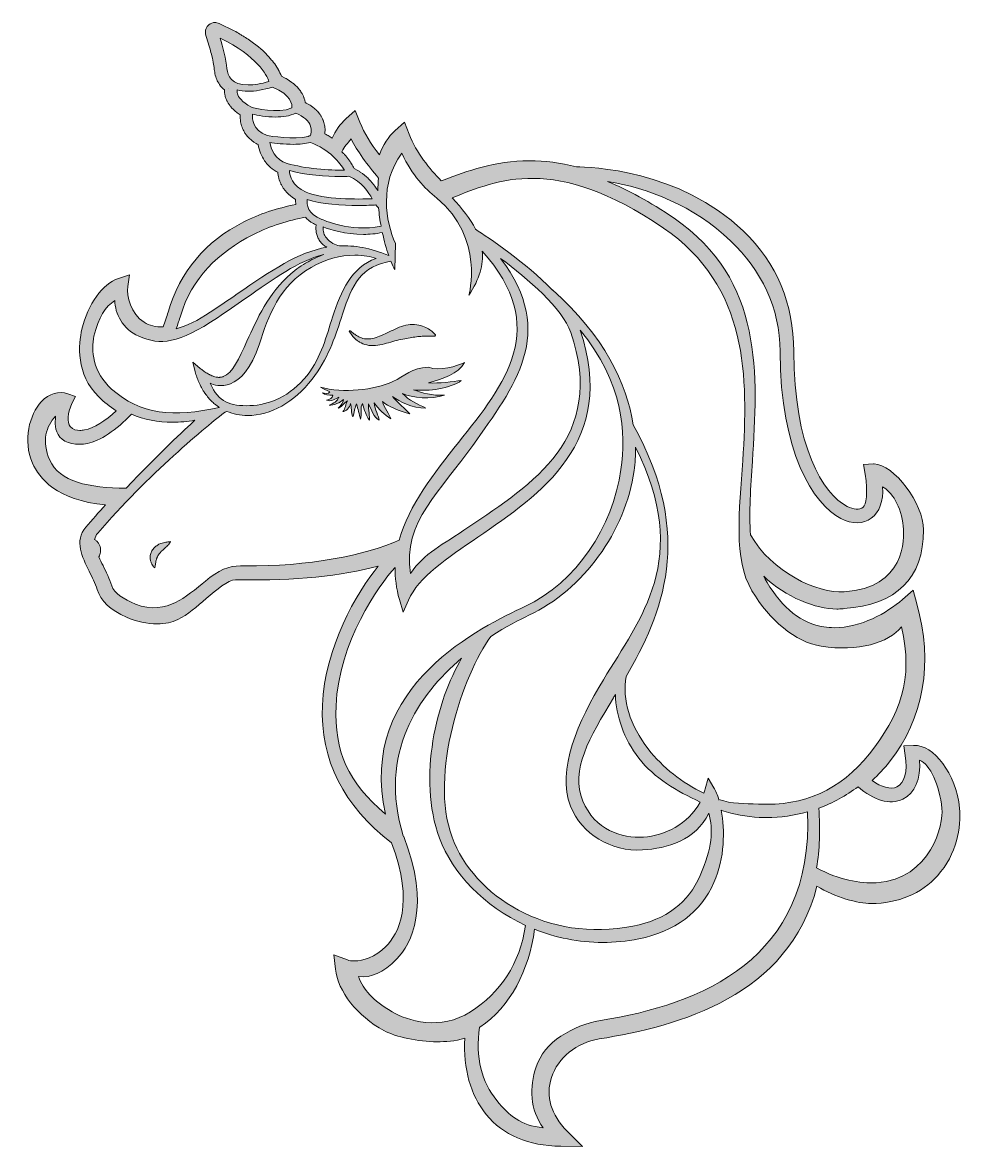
# Model space of a CAD drawing. Header units: inches. Extents: x 69 to 449, y 28 to 483.
import ezdxf

# ---------------------------------------------------------------- set-up
doc = ezdxf.new("R2010")
doc.units = ezdxf.units.IN
doc.header["$MEASUREMENT"] = 0
doc.layers.add('Layer 1', color=7, linetype='Continuous')

# ---------------------------------------------------------------- blocks, each defined once
blk = doc.blocks.new('block 2')
at = {"layer": 'Layer 1', "true_color": 0xffffff}
h = blk.add_hatch(color=7, dxfattribs=at)
h.dxf.hatch_style = 2
edge = h.paths.add_edge_path()
edge.add_spline(control_points=[(448.11, 165.46), (446.66, 179.29), (437.82, 191.37), (429.46, 190.86), (429.46, 190.86), (425.51, 190.63), (425.51, 190.63), (425.51, 190.63), (426.13, 186.72), (426.13, 186.72), (427.12, 180.41), (425.83, 175.58), (422.77, 174.1), (420.25, 172.89), (416.47, 173.9), (412.7, 176.69), (415.26, 179.02), (417.61, 181.52), (419.69, 184.14), (433.62, 201.63), (437.57, 224.38), (430.82, 248.2), (430.82, 248.2), (429.28, 253.66), (429.28, 253.66), (429.28, 253.66), (425.01, 249.92), (425.01, 249.92), (418.7, 244.4), (408.14, 238.5), (397.42, 238.5), (395.99, 238.5), (394.57, 238.61), (393.22, 238.83), (384.23, 240.25), (376.49, 246.31), (370.21, 256.84), (369.73, 257.65), (369.28, 258.5), (368.87, 259.4), (377.87, 250.68), (389.99, 246.04), (398.46, 246.04), (399.26, 246.04), (400, 246.11), (400.65, 246.17), (400.9, 246.19), (401.14, 246.22), (401.37, 246.23), (422.72, 247.81), (433.55, 258.54), (433.55, 278.1), (433.55, 288.58), (421.42, 304.8), (413.59, 304.8), (413.47, 304.8), (413.36, 304.79), (413.24, 304.79), (413.24, 304.79), (409.29, 304.55), (409.29, 304.55), (409.29, 304.55), (409.91, 300.65), (409.91, 300.65), (411.09, 293.18), (410.38, 288.17), (409.12, 287.26), (407.58, 286.14), (405.26, 286.29), (402.64, 287.62), (392.73, 292.65), (381.12, 312.09), (381.03, 350.3), (380.99, 369.67), (374.16, 386.06), (360.73, 399.02), (334.87, 423.97), (298.26, 425.05), (293.1, 425.08), (286.67, 426.71), (280.27, 427.54), (274.09, 427.54), (259.95, 427.54), (248.65, 423.26), (239.58, 419.81), (239.58, 419.81), (238.42, 419.37), (238.42, 419.37), (233.62, 424.39), (228.46, 430.53), (225.38, 438.33), (225.38, 438.33), (223.48, 443.12), (223.48, 443.12), (223.48, 443.12), (219.65, 439.68), (219.65, 439.68), (216.94, 437.25), (214.85, 433.98), (213.42, 429.94), (209.8, 434.42), (207.26, 438.65), (205.52, 443.08), (205.52, 443.08), (203.62, 447.87), (203.62, 447.87), (203.62, 447.87), (199.78, 444.43), (199.78, 444.43), (197.52, 442.4), (195.67, 439.78), (194.27, 436.62), (194.12, 436.72), (193.97, 436.82), (193.81, 436.93), (193.81, 436.93), (192.63, 437.7), (192.63, 437.7), (192.36, 437.86), (192.07, 438), (191.78, 438.14), (191.78, 438.14), (191.26, 438.4), (191.26, 438.4), (191.39, 439.29), (191.42, 440.18), (191.33, 441.05), (191.33, 441.05), (191.32, 441.17), (191.32, 441.17), (191.3, 441.28), (191.29, 441.38), (191.27, 441.49), (191.23, 441.79), (191.19, 442.15), (191.08, 442.48), (191.08, 442.48), (190.93, 443.06), (190.93, 443.06), (190.93, 443.06), (190.63, 443.9), (190.63, 443.9), (190.59, 443.98), (190.56, 444.05), (190.53, 444.12), (190.45, 444.35), (190.33, 444.65), (190.12, 445.01), (190.12, 445.01), (189.97, 445.27), (189.97, 445.27), (189.79, 445.6), (189.6, 445.92), (189.36, 446.25), (189.36, 446.25), (188.66, 447.16), (188.66, 447.16), (188.66, 447.16), (188.58, 447.26), (188.58, 447.26), (188.39, 447.47), (188.18, 447.67), (187.98, 447.88), (187.98, 447.88), (187.78, 448.08), (187.78, 448.08), (187.52, 448.36), (187.25, 448.58), (187.03, 448.75), (186.95, 448.81), (186.87, 448.87), (186.78, 448.95), (186.48, 449.2), (186.12, 449.49), (185.79, 449.69), (185.19, 450.11), (184.52, 450.52), (183.81, 450.89), (183.66, 450.98), (183.51, 451.06), (183.36, 451.13), (183.35, 451.18), (183.34, 451.22), (183.33, 451.27), (183.33, 451.27), (183.29, 451.48), (183.29, 451.48), (183.23, 451.96), (183.09, 452.35), (182.98, 452.67), (182.98, 452.67), (182.89, 452.91), (182.89, 452.91), (182.86, 453), (182.82, 453.09), (182.79, 453.18), (182.7, 453.45), (182.59, 453.77), (182.37, 454.17), (182.26, 454.34), (182.17, 454.51), (182.07, 454.69), (181.82, 455.17), (181.53, 455.71), (181.1, 456.18), (180.96, 456.33), (180.84, 456.49), (180.72, 456.64), (180.39, 457.05), (180.03, 457.52), (179.59, 457.86), (179.59, 457.86), (179.18, 458.23), (179.18, 458.23), (178.79, 458.57), (178.41, 458.91), (178.01, 459.23), (178.01, 459.23), (176.03, 460.53), (176.03, 460.53), (175.79, 460.68), (175.5, 460.87), (175.22, 460.99), (175.22, 460.99), (173.7, 461.73), (173.7, 461.73), (173.36, 462.62), (172.95, 463.51), (172.46, 464.43), (172.46, 464.43), (172.38, 464.55), (172.38, 464.55), (172.2, 464.83), (172.02, 465.12), (171.85, 465.4), (171.31, 466.27), (170.75, 467.16), (170.07, 467.91), (170.07, 467.91), (169.77, 468.28), (169.77, 468.28), (169.02, 469.2), (168.25, 470.15), (167.36, 470.93), (167.36, 470.93), (166.01, 472.24), (166.01, 472.24), (165.39, 472.86), (164.88, 473.3), (164.4, 473.64), (164.4, 473.64), (161.38, 475.96), (161.38, 475.96), (160.65, 476.52), (159.9, 476.97), (159.17, 477.41), (158.81, 477.63), (158.44, 477.85), (158.02, 478.12), (157.64, 478.34), (157.28, 478.57), (156.91, 478.8), (156.2, 479.25), (155.46, 479.72), (154.66, 480.11), (154.66, 480.11), (148.57, 483.13), (148.57, 483.13), (148.57, 483.13), (147.16, 483.48), (147.16, 483.48), (146.91, 483.5), (146.66, 483.5), (146.41, 483.47), (146.41, 483.47), (146.23, 483.45), (146.23, 483.45), (145.23, 483.24), (144.41, 482.75), (143.87, 482.05), (143.79, 481.97), (143.72, 481.88), (143.58, 481.65), (143.45, 481.44), (143.34, 481.21), (143.26, 481.01), (143.04, 480.52), (143.02, 480.11), (143, 479.84), (143, 479.84), (142.97, 479.54), (142.97, 479.54), (142.97, 479.54), (142.98, 479.37), (142.98, 479.37), (143, 479.18), (143.08, 478.59), (143.2, 478.28), (143.2, 478.28), (143.61, 476.98), (143.61, 476.98), (143.97, 475.82), (144.32, 474.65), (144.65, 473.5), (144.65, 473.5), (144.87, 472.68), (144.87, 472.68), (145.12, 471.79), (145.36, 470.89), (145.58, 469.95), (145.86, 468.82), (146.08, 467.7), (146.31, 466.49), (146.4, 466.01), (146.45, 465.53), (146.51, 465.05), (146.59, 464.33), (146.68, 463.59), (146.85, 462.7), (147.19, 461.15), (147.8, 459.7), (148.65, 458.44), (149.26, 457.49), (150.04, 456.74), (150.74, 456.18), (150.72, 456), (150.71, 455.82), (150.73, 455.63), (150.73, 455.63), (150.74, 455.4), (150.74, 455.4), (150.74, 455.15), (150.75, 454.85), (150.81, 454.52), (150.81, 454.52), (150.98, 453.64), (150.98, 453.64), (150.98, 453.64), (151.01, 453.51), (151.01, 453.51), (151.09, 453.21), (151.16, 453.02), (151.22, 452.84), (151.22, 452.84), (151.28, 452.7), (151.28, 452.7), (151.37, 452.37), (151.52, 452.08), (151.65, 451.82), (151.65, 451.82), (151.74, 451.63), (151.74, 451.63), (151.94, 451.21), (152.13, 450.88), (152.32, 450.64), (152.32, 450.64), (152.46, 450.43), (152.46, 450.43), (152.59, 450.23), (152.72, 450.03), (152.9, 449.8), (152.9, 449.8), (153.1, 449.57), (153.1, 449.57), (153.43, 449.18), (153.76, 448.78), (154.1, 448.48), (154.57, 448), (155.06, 447.6), (155.5, 447.25), (156.02, 446.82), (156.57, 446.45), (157.08, 446.11), (157.03, 445.16), (157.09, 444.23), (157.23, 443.33), (157.34, 442.63), (157.53, 441.92), (157.81, 441.11), (158.07, 440.41), (158.4, 439.73), (158.78, 439.08), (158.91, 438.85), (159.06, 438.64), (159.21, 438.42), (159.21, 438.42), (159.37, 438.2), (159.37, 438.2), (159.53, 437.95), (159.72, 437.72), (159.92, 437.5), (159.98, 437.43), (160.04, 437.36), (160.13, 437.26), (160.59, 436.72), (161.14, 436.2), (161.79, 435.69), (161.79, 435.69), (162.56, 435.1), (162.56, 435.1), (162.56, 435.1), (163.47, 434.52), (163.47, 434.52), (163.73, 434.35), (164, 434.2), (164.26, 434.06), (164.74, 431.64), (165.63, 429.45), (166.92, 427.53), (167.13, 427.22), (167.35, 426.91), (167.58, 426.64), (167.58, 426.64), (167.75, 426.44), (167.75, 426.44), (167.91, 426.23), (168.08, 426.02), (168.27, 425.83), (168.79, 425.26), (169.33, 424.79), (169.88, 424.34), (169.88, 424.34), (170.03, 424.23), (170.03, 424.23), (170.52, 423.87), (171.03, 423.49), (171.63, 423.18), (171.83, 423.06), (172.03, 422.95), (172.23, 422.85), (172.25, 422.66), (172.27, 422.47), (172.3, 422.27), (172.35, 421.73), (172.47, 421.25), (172.59, 420.82), (172.63, 420.64), (172.68, 420.47), (172.72, 420.28), (172.79, 419.95), (172.91, 419.67), (173, 419.45), (173.03, 419.37), (173.07, 419.3), (173.11, 419.17), (173.11, 419.17), (173.46, 418.3), (173.46, 418.3), (173.46, 418.3), (173.55, 418.11), (173.55, 418.11), (173.76, 417.73), (173.98, 417.36), (174.2, 416.99), (174.2, 416.99), (174.5, 416.48), (174.5, 416.48), (174.5, 416.48), (174.6, 416.32), (174.6, 416.32), (174.86, 415.97), (175.15, 415.63), (175.43, 415.29), (175.43, 415.29), (175.79, 414.87), (175.79, 414.87), (176.15, 414.4), (176.55, 414.07), (176.91, 413.78), (177.04, 413.66), (177.18, 413.55), (177.37, 413.38), (177.37, 413.38), (178.07, 412.78), (178.07, 412.78), (178.07, 412.78), (179.48, 411.88), (179.48, 411.88), (179.46, 411.19), (179.48, 410.5), (179.56, 409.82), (171.85, 408.32), (164.76, 405.95), (158.47, 402.76), (143.01, 394.93), (132.72, 382.65), (127.89, 366.27), (127.41, 364.64), (126.58, 362.22), (125.9, 360.3), (122.9, 360.14), (120.31, 360.77), (118.16, 362.14), (112.96, 365.44), (111.01, 372.7), (111.6, 376.67), (111.6, 376.67), (112.3, 381.4), (112.3, 381.4), (112.3, 381.4), (107.76, 379.89), (107.76, 379.89), (101.45, 377.78), (95.4, 369.35), (93.04, 359.39), (91.57, 353.14), (90.49, 341.27), (99.81, 331.94), (101.94, 329.82), (104.3, 327.94), (106.85, 326.34), (102.52, 322.05), (98.03, 319.3), (94.06, 318.55), (93.39, 318.43), (92.75, 318.37), (92.15, 318.37), (90.94, 318.37), (89.29, 318.64), (88.3, 319.92), (86.87, 321.77), (87.13, 325.24), (89, 329.21), (89, 329.21), (90.39, 332.14), (90.39, 332.14), (90.39, 332.14), (87.33, 333.23), (87.33, 333.23), (83.74, 334.51), (79.68, 333.28), (76.58, 329.96), (71.82, 324.84), (68.97, 314.38), (73.06, 305.05), (75.56, 299.35), (82.68, 289.9), (102.58, 288.26), (99.83, 285.21), (97.15, 282.15), (94.58, 279.15), (89.84, 273.6), (93.09, 267.13), (95.95, 261.4), (97.17, 258.95), (98.44, 256.43), (99.18, 253.94), (100.51, 249.51), (104.82, 245.43), (111, 242.76), (115.1, 240.99), (119.41, 240.05), (123.48, 240.05), (126.66, 240.05), (129.54, 240.66), (131.81, 241.79), (135.76, 243.76), (139.6, 247.06), (143.33, 250.27), (147.48, 253.84), (152.19, 257.89), (155.11, 257.89), (155.43, 257.89), (155.89, 257.88), (156.49, 257.87), (156.49, 257.87), (156.74, 257.87), (156.74, 257.87), (179.24, 257.49), (198.09, 259.36), (212.91, 263.48), (204.1, 252.61), (191.3, 230.63), (190.33, 207.15), (189.41, 185.01), (198.81, 166.28), (218.26, 151.46), (227.82, 126.59), (220.96, 114.46), (216, 109.43), (211.75, 105.13), (206.63, 103.6), (203.24, 103.6), (202.17, 103.6), (201.19, 103.75), (200.41, 104.05), (200.41, 104.05), (194.94, 106.1), (194.94, 106.1), (194.94, 106.1), (195.58, 100.3), (195.58, 100.3), (196.57, 91.29), (204.45, 81.3), (215.21, 75.43), (220.01, 72.82), (229.06, 70.91), (236.73, 70.91), (240.07, 70.91), (243.93, 71.1), (247.92, 72.29), (247.23, 60.06), (250.27, 49.19), (256.58, 41.48), (263.44, 33.09), (273.6, 28.76), (286.77, 28.6), (286.77, 28.6), (295.58, 28.49), (295.58, 28.49), (295.58, 28.49), (289.35, 34.72), (289.35, 34.72), (282.82, 41.25), (280.55, 48.95), (282.96, 56.4), (285.55, 64.43), (293.14, 70.57), (302.29, 72.04), (334.8, 77.28), (379.02, 89.4), (390.4, 133.83), (397.76, 129.43), (407, 126.84), (412.28, 126.84), (423.37, 126.93), (432.68, 130.83), (439.2, 138.13), (446.97, 146.82), (448.9, 157.94), (448.11, 165.46)], knot_values=[0, 0, 0, 0, 1, 1, 1, 2, 2, 2, 3, 3, 3, 4, 4, 4, 5, 5, 5, 6, 6, 6, 7, 7, 7, 8, 8, 8, 9, 9, 9, 10, 10, 10, 11, 11, 11, 12, 12, 12, 13, 13, 13, 14, 14, 14, 15, 15, 15, 16, 16, 16, 17, 17, 17, 18, 18, 18, 19, 19, 19, 20, 20, 20, 21, 21, 21, 22, 22, 22, 23, 23, 23, 24, 24, 24, 25, 25, 25, 26, 26, 26, 27, 27, 27, 28, 28, 28, 29, 29, 29, 30, 30, 30, 31, 31, 31, 32, 32, 32, 33, 33, 33, 34, 34, 34, 35, 35, 35, 36, 36, 36, 37, 37, 37, 38, 38, 38, 39, 39, 39, 40, 40, 40, 41, 41, 41, 42, 42, 42, 43, 43, 43, 44, 44, 44, 45, 45, 45, 46, 46, 46, 47, 47, 47, 48, 48, 48, 49, 49, 49, 50, 50, 50, 51, 51, 51, 52, 52, 52, 53, 53, 53, 54, 54, 54, 55, 55, 55, 56, 56, 56, 57, 57, 57, 58, 58, 58, 59, 59, 59, 60, 60, 60, 61, 61, 61, 62, 62, 62, 63, 63, 63, 64, 64, 64, 65, 65, 65, 66, 66, 66, 67, 67, 67, 68, 68, 68, 69, 69, 69, 70, 70, 70, 71, 71, 71, 72, 72, 72, 73, 73, 73, 74, 74, 74, 75, 75, 75, 76, 76, 76, 77, 77, 77, 78, 78, 78, 79, 79, 79, 80, 80, 80, 81, 81, 81, 82, 82, 82, 83, 83, 83, 84, 84, 84, 85, 85, 85, 86, 86, 86, 87, 87, 87, 88, 88, 88, 89, 89, 89, 90, 90, 90, 91, 91, 91, 92, 92, 92, 93, 93, 93, 94, 94, 94, 95, 95, 95, 96, 96, 96, 97, 97, 97, 98, 98, 98, 99, 99, 99, 100, 100, 100, 101, 101, 101, 102, 102, 102, 103, 103, 103, 104, 104, 104, 105, 105, 105, 106, 106, 106, 107, 107, 107, 108, 108, 108, 109, 109, 109, 110, 110, 110, 111, 111, 111, 112, 112, 112, 113, 113, 113, 114, 114, 114, 115, 115, 115, 116, 116, 116, 117, 117, 117, 118, 118, 118, 119, 119, 119, 120, 120, 120, 121, 121, 121, 122, 122, 122, 123, 123, 123, 124, 124, 124, 125, 125, 125, 126, 126, 126, 127, 127, 127, 128, 128, 128, 129, 129, 129, 130, 130, 130, 131, 131, 131, 132, 132, 132, 133, 133, 133, 134, 134, 134, 135, 135, 135, 136, 136, 136, 137, 137, 137, 138, 138, 138, 139, 139, 139, 140, 140, 140, 141, 141, 141, 142, 142, 142, 143, 143, 143, 144, 144, 144, 145, 145, 145, 146, 146, 146, 147, 147, 147, 148, 148, 148, 149, 149, 149, 150, 150, 150, 151, 151, 151, 152, 152, 152, 153, 153, 153, 154, 154, 154, 155, 155, 155, 156, 156, 156, 157, 157, 157, 158, 158, 158, 159, 159, 159, 160, 160, 160, 161, 161, 161, 162, 162, 162, 163, 163, 163, 164, 164, 164, 165, 165, 165, 166, 166, 166, 167, 167, 167, 168, 168, 168, 169, 169, 169, 170, 170, 170, 171, 171, 171, 172, 172, 172, 173, 173, 173, 174, 174, 174, 175, 175, 175, 176, 176, 176, 177, 177, 177, 178, 178, 178, 179, 179, 179, 180, 180, 180, 181, 181, 181, 182, 182, 182, 183, 183, 183, 184, 184, 184, 185, 185, 185, 186, 186, 186, 187, 187, 187, 188, 188, 188, 189, 189, 189, 190, 190, 190, 191, 191, 191, 192, 192, 192, 193, 193, 193, 194, 194, 194, 195, 195, 195, 196, 196, 196, 197, 197, 197, 198, 198, 198, 199, 199, 199, 200, 200, 200, 201, 201, 201, 202, 202, 202, 203, 203, 203, 204, 204, 204, 205, 205, 205, 206, 206, 206, 207, 207, 207, 208, 208, 208, 209, 209, 209, 210, 210, 210, 210], degree=3, periodic=1)
edge = h.paths.add_edge_path()
edge.add_spline(control_points=[(414.41, 135.27), (408.09, 134.84), (399.15, 136.44), (390.27, 141.29), (391.46, 148.54), (391.8, 156.57), (391.15, 165.46), (396.83, 167.55), (402.19, 170.48), (407.06, 174.15), (413.27, 168.56), (420, 166.63), (425.16, 169.12), (430.05, 171.47), (432.49, 177.29), (431.9, 184.95), (436.27, 183.19), (439.97, 174.85), (440.97, 165.29), (441.62, 159.13), (436.76, 136.79), (414.41, 135.27)], knot_values=[0, 0, 0, 0, 1, 1, 1, 2, 2, 2, 3, 3, 3, 4, 4, 4, 5, 5, 5, 6, 6, 6, 7, 7, 7, 7], degree=3, periodic=1)
edge = h.paths.add_edge_path()
edge.add_spline(control_points=[(276.77, 60.68), (274.18, 52.65), (274.17, 43.32), (279.69, 36.07), (270.43, 37.01), (265.9, 40.97), (260.9, 47.08), (254.65, 54.72), (252.14, 64.38), (253.91, 76.82), (253.94, 76.84), (253.97, 76.85), (254, 76.87), (266.62, 85.01), (273.83, 99.98), (276.19, 116.41), (284.61, 113.06), (293.93, 111.11), (303.75, 111.11), (308.49, 111.11), (313.35, 111.57), (318.28, 112.53), (332.93, 115.41), (343.47, 123.32), (348.75, 135.39), (353.11, 145.34), (353.19, 156.54), (351.72, 164.59), (351.72, 164.58), (351.73, 164.56), (351.73, 164.55), (356.74, 162.97), (361.9, 161.98), (367.03, 161.73), (368.04, 161.67), (369.04, 161.65), (370.04, 161.65), (375.69, 161.65), (381.26, 162.46), (386.63, 163.98), (389.12, 104.21), (343.47, 86.02), (302.79, 79.46), (291.62, 77.66), (280, 70.66), (276.77, 60.68)], knot_values=[0, 0, 0, 0, 1, 1, 1, 2, 2, 2, 3, 3, 3, 4, 4, 4, 5, 5, 5, 6, 6, 6, 7, 7, 7, 8, 8, 8, 9, 9, 9, 10, 10, 10, 11, 11, 11, 12, 12, 12, 13, 13, 13, 14, 14, 14, 15, 15, 15, 15], degree=3, periodic=1)
edge = h.paths.add_edge_path()
edge.add_spline(control_points=[(250.22, 83.03), (238.19, 75.27), (224.59, 79.36), (218.48, 83.03), (210.38, 87.88), (207.04, 91.82), (204.88, 97.28), (210.23, 96.78), (214.74, 98.65), (220.42, 104.4), (226.37, 110.42), (234.21, 125.87), (223.2, 154.01), (223.2, 154.01), (223.13, 153.98), (223.13, 153.98), (223.13, 153.98), (223.03, 154.31), (223.03, 154.31), (212.76, 187.55), (229.11, 211.26), (246.66, 226.16), (236.7, 209.31), (228.61, 177.95), (237.71, 153.28), (242.93, 139.11), (255.67, 125.76), (272.47, 118.01), (270.36, 102.44), (262.14, 90.71), (250.22, 83.03)], knot_values=[0, 0, 0, 0, 1, 1, 1, 2, 2, 2, 3, 3, 3, 4, 4, 4, 5, 5, 5, 6, 6, 6, 7, 7, 7, 8, 8, 8, 9, 9, 9, 10, 10, 10, 10], degree=3, periodic=1)
edge = h.paths.add_edge_path()
edge.add_spline(control_points=[(215.89, 163.02), (200.58, 176.14), (195.08, 188.19), (195.85, 206.92), (196.91, 232.67), (213.06, 255.57), (219.76, 262.9), (219.67, 258.72), (220.19, 254.4), (221.47, 249.93), (221.47, 249.93), (222.94, 244.78), (222.94, 244.78), (222.94, 244.78), (225.12, 249.67), (225.12, 249.67), (229.21, 258.88), (240.85, 266.79), (253.18, 275.16), (278.47, 292.34), (309.91, 313.71), (294.59, 358.93), (312.28, 337.76), (313.14, 317.08), (311.1, 302.6), (307.8, 279.14), (293.05, 256.86), (272.17, 247.04), (255.99, 239.43), (203.87, 215.22), (215.89, 163.02)], knot_values=[0, 0, 0, 0, 1, 1, 1, 2, 2, 2, 3, 3, 3, 4, 4, 4, 5, 5, 5, 6, 6, 6, 7, 7, 7, 8, 8, 8, 9, 9, 9, 10, 10, 10, 10], degree=3, periodic=1)
edge = h.paths.add_edge_path()
edge.add_spline(control_points=[(158.87, 263.54), (158.11, 263.55), (157.54, 263.56), (157.16, 263.56), (152.68, 263.56), (148.19, 261.82), (143.02, 257.37), (139.5, 254.34), (134.41, 250.47), (130.93, 248.73), (126.84, 246.69), (120.95, 245.4), (114.74, 248.09), (109.78, 250.23), (106.03, 252.3), (105.07, 255.48), (104.22, 258.33), (102.87, 261.02), (101.57, 263.63), (100.94, 264.89), (100.36, 266.04), (99.86, 267.13), (100.03, 267.4), (100.2, 267.73), (100.32, 268.15), (100.52, 268.71), (100.61, 269.4), (100.55, 270.16), (100.53, 270.54), (100.46, 270.93), (100.33, 271.32), (100.24, 271.72), (100.02, 272.1), (99.84, 272.48), (99.59, 272.84), (99.37, 273.21), (99.04, 273.51), (98.78, 273.79), (98.46, 274.01), (98.15, 274.21), (98.31, 275.13), (98.71, 275.99), (99.41, 276.8), (119.17, 299.92), (144.38, 320.86), (150.93, 325.8), (151.17, 325.89), (151.42, 325.98), (151.66, 326.07), (154.2, 324.99), (157, 324.4), (160.01, 324.4), (160.01, 324.4), (160.01, 324.4), (160.02, 324.4), (169.33, 324.4), (178.85, 329.74), (186.14, 339.05), (192.42, 347.06), (195.33, 355.89), (197.89, 363.68), (201.65, 375.11), (204.62, 384.15), (216.26, 386.51), (216.26, 386.51), (218.04, 386.87), (218.04, 386.87), (218.58, 385.57), (219.13, 384.42), (219.67, 383.46), (219.67, 383.46), (219.88, 394.04), (219.88, 394.04), (215.78, 402.89), (213.39, 418.48), (222.47, 430.53), (226.86, 421.23), (231.48, 416.67), (236.62, 412.39), (256.05, 396.2), (249.57, 373.1), (249.57, 373.1), (253.93, 379.65), (255.49, 385.45), (254.98, 390.89), (282.52, 360.15), (264.46, 337.44), (245.4, 313.5), (235.44, 300.98), (225.26, 288.18), (221.38, 273.93), (208.23, 268.03), (184.26, 263.1), (158.87, 263.54)], knot_values=[0, 0, 0, 0, 1, 1, 1, 2, 2, 2, 3, 3, 3, 4, 4, 4, 5, 5, 5, 6, 6, 6, 7, 7, 7, 8, 8, 8, 9, 9, 9, 10, 10, 10, 11, 11, 11, 12, 12, 12, 13, 13, 13, 14, 14, 14, 15, 15, 15, 16, 16, 16, 17, 17, 17, 18, 18, 18, 19, 19, 19, 20, 20, 20, 21, 21, 21, 22, 22, 22, 23, 23, 23, 24, 24, 24, 25, 25, 25, 26, 26, 26, 27, 27, 27, 28, 28, 28, 29, 29, 29, 30, 30, 30, 31, 31, 31, 31], degree=3, periodic=1)
edge = h.paths.add_edge_path()
edge.add_spline(control_points=[(84.08, 315.67), (86.14, 313), (91.07, 312.28), (95.31, 313.07), (100.05, 313.97), (107.13, 318.58), (113.05, 324.95), (118.15, 322.78), (123.77, 321.68), (129.76, 321.68), (132.68, 321.68), (135.69, 321.95), (138.76, 322.47), (134.75, 318.82), (123.91, 308.76), (110.95, 294.94), (95.74, 295.1), (83.87, 297.52), (79.98, 306.38), (76.61, 314.05), (78.51, 319.96), (82.35, 324.08), (82.21, 321.32), (81.85, 318.55), (84.08, 315.67)], knot_values=[0, 0, 0, 0, 1, 1, 1, 2, 2, 2, 3, 3, 3, 4, 4, 4, 5, 5, 5, 6, 6, 6, 7, 7, 7, 8, 8, 8, 8], degree=3, periodic=1)
edge = h.paths.add_edge_path()
edge.add_spline(control_points=[(169.04, 434.94), (171.14, 434.63), (174.88, 434.17), (178.63, 434.17), (181.06, 434.17), (183.47, 434.38), (185.48, 434.93), (193.23, 432.15), (197.48, 426.54), (199.2, 423.72), (193.38, 423.55), (183.11, 424.38), (176.1, 426.43), (170.99, 427.92), (169.48, 432.49), (169.04, 434.94)], knot_values=[0, 0, 0, 0, 1, 1, 1, 2, 2, 2, 3, 3, 3, 4, 4, 4, 5, 5, 5, 5], degree=3, periodic=1)
edge = h.paths.add_edge_path()
edge.add_spline(control_points=[(151.69, 464.85), (151.43, 468.45), (149.96, 473.86), (149, 477.15), (163.84, 469.83), (167.74, 462.3), (168.7, 459.59), (165.5, 458.69), (162.68, 458.23), (160.31, 458.23), (160.31, 458.23), (160.31, 458.23), (160.3, 458.23), (153.59, 458.23), (151.92, 461.83), (151.69, 464.85)], knot_values=[0, 0, 0, 0, 1, 1, 1, 2, 2, 2, 3, 3, 3, 4, 4, 4, 5, 5, 5, 5], degree=3, periodic=1)
edge = h.paths.add_edge_path()
edge.add_spline(control_points=[(155.84, 456.22), (157.08, 455.86), (158.56, 455.64), (160.3, 455.64), (160.3, 455.64), (160.3, 455.64), (160.3, 455.64), (163.1, 455.64), (166.44, 456.22), (170.19, 457.34), (177.88, 454.11), (178.12, 450.22), (177.94, 448.9), (172.15, 446.44), (162.78, 448.87), (161.58, 449.2), (157.58, 451.39), (156.29, 453.38), (155.92, 454.66), (155.72, 455.33), (155.76, 455.86), (155.84, 456.22)], knot_values=[0, 0, 0, 0, 1, 1, 1, 2, 2, 2, 3, 3, 3, 4, 4, 4, 5, 5, 5, 6, 6, 6, 7, 7, 7, 7], degree=3, periodic=1)
edge = h.paths.add_edge_path()
edge.add_spline(control_points=[(162.07, 446.4), (163.96, 445.94), (167.59, 445.22), (171.42, 445.22), (174.23, 445.22), (177.14, 445.61), (179.54, 446.79), (182.83, 445.39), (184.86, 443.65), (185.56, 441.59), (186.14, 439.88), (185.65, 438.37), (185.33, 437.64), (185.03, 437.64), (184.75, 437.53), (184.52, 437.34), (178.89, 435.93), (169.15, 437.53), (167.92, 437.74), (162.1, 440.15), (161.81, 444.35), (162.07, 446.4)], knot_values=[0, 0, 0, 0, 1, 1, 1, 2, 2, 2, 3, 3, 3, 4, 4, 4, 5, 5, 5, 6, 6, 6, 7, 7, 7, 7], degree=3, periodic=1)
edge = h.paths.add_edge_path()
edge.add_spline(control_points=[(213.05, 420.54), (212.87, 418.84), (212.78, 417.1), (212.76, 415.34), (212.65, 415.53), (212.55, 415.73), (212.43, 415.92), (212.02, 416.51), (211.62, 417.12), (211.19, 417.71), (211.19, 417.71), (209.8, 419.39), (209.8, 419.39), (209.3, 419.92), (208.76, 420.41), (208.24, 420.93), (207.98, 421.19), (207.72, 421.44), (207.41, 421.65), (207.41, 421.65), (206.53, 422.31), (206.53, 422.31), (206.53, 422.31), (205.65, 422.97), (205.65, 422.97), (205.36, 423.2), (205.01, 423.34), (204.7, 423.53), (204.7, 423.53), (203.15, 424.37), (203.15, 424.37), (202.8, 425.05), (202.43, 425.7), (202.04, 426.34), (201.81, 426.72), (201.55, 427.06), (201.31, 427.43), (201.05, 427.78), (200.83, 428.16), (200.55, 428.49), (200.55, 428.49), (199.73, 429.5), (199.73, 429.5), (199.44, 429.84), (199.2, 430.2), (198.88, 430.5), (198.88, 430.5), (198.24, 431.16), (198.24, 431.16), (199.16, 433.42), (200.54, 434.5), (201.96, 436.36), (204.13, 431.74), (208.63, 425.65), (213.05, 420.54)], knot_values=[0, 0, 0, 0, 1, 1, 1, 2, 2, 2, 3, 3, 3, 4, 4, 4, 5, 5, 5, 6, 6, 6, 7, 7, 7, 8, 8, 8, 9, 9, 9, 10, 10, 10, 11, 11, 11, 12, 12, 12, 13, 13, 13, 14, 14, 14, 15, 15, 15, 16, 16, 16, 17, 17, 17, 18, 18, 18, 18], degree=3, periodic=1)
edge = h.paths.add_edge_path()
edge.add_spline(control_points=[(197.21, 393.1), (195.3, 393.49), (193.62, 394.3), (191.92, 396.28), (190.92, 397.46), (190.49, 398.92), (190.62, 400.73), (193.39, 399.67), (199.46, 397.71), (206.91, 397.71), (209.34, 397.71), (211.91, 397.95), (214.56, 398.47), (215.29, 395.06), (216.19, 391.92), (217.15, 389.23), (209.71, 392.17), (203.25, 393.34), (197.21, 393.1)], knot_values=[0, 0, 0, 0, 1, 1, 1, 2, 2, 2, 3, 3, 3, 4, 4, 4, 5, 5, 5, 6, 6, 6, 6], degree=3, periodic=1)
edge = h.paths.add_edge_path()
edge.add_spline(control_points=[(212.06, 388.02), (201.95, 384.33), (197.88, 374.81), (194.41, 364.25), (191.91, 356.66), (190.1, 348.3), (184.1, 340.65), (177.41, 332.1), (168.71, 328.62), (160.94, 328.4), (152.96, 328.18), (148.21, 329.72), (144.96, 337.47), (147.11, 336.21), (158.13, 332.94), (164.8, 353.36), (168.38, 364.34), (172.8, 377.11), (185.76, 384.38), (191.57, 387.65), (197.51, 389.3), (203.41, 389.3), (207.08, 389.3), (210.02, 388.67), (212.06, 388.02)], knot_values=[0, 0, 0, 0, 1, 1, 1, 2, 2, 2, 3, 3, 3, 4, 4, 4, 5, 5, 5, 6, 6, 6, 7, 7, 7, 8, 8, 8, 8], degree=3, periodic=1)
edge = h.paths.add_edge_path()
edge.add_spline(control_points=[(190.03, 403.79), (184.39, 405.87), (183.91, 409.79), (184.12, 411.9), (189.83, 409.87), (198.41, 409.43), (204.66, 409.43), (208.08, 409.43), (210.78, 409.56), (211.93, 409.63), (212.35, 409.21), (212.71, 408.82), (213.04, 408.44), (213.27, 405.91), (213.62, 403.41), (214.06, 401.01), (201.37, 398.58), (190.25, 403.69), (190.03, 403.79)], knot_values=[0, 0, 0, 0, 1, 1, 1, 2, 2, 2, 3, 3, 3, 4, 4, 4, 5, 5, 5, 6, 6, 6, 6], degree=3, periodic=1)
edge = h.paths.add_edge_path()
edge.add_spline(control_points=[(197.6, 421.11), (198.93, 421.11), (200.1, 421.15), (201.07, 421.23), (206.2, 419.06), (209.16, 414.58), (210.44, 412.15), (205.24, 411.94), (190.69, 411.67), (183.69, 414.86), (178, 417.46), (177.02, 421.42), (176.94, 423.52), (183.57, 421.82), (191.95, 421.11), (197.6, 421.11)], knot_values=[0, 0, 0, 0, 1, 1, 1, 2, 2, 2, 3, 3, 3, 4, 4, 4, 5, 5, 5, 5], degree=3, periodic=1)
edge = h.paths.add_edge_path()
edge.add_spline(control_points=[(183.49, 404.63), (183.52, 404.6), (183.55, 404.56), (183.58, 404.53), (183.77, 404.29), (183.98, 404.07), (184.21, 403.88), (184.44, 403.67), (184.64, 403.45), (184.89, 403.28), (184.89, 403.28), (185.62, 402.73), (185.62, 402.73), (185.62, 402.73), (186.39, 402.27), (186.39, 402.27), (186.83, 401.98), (187.31, 401.78), (187.77, 401.56), (187.73, 401.09), (187.68, 400.62), (187.7, 400.15), (187.68, 399.59), (187.75, 399.03), (187.84, 398.49), (187.93, 397.93), (188.08, 397.4), (188.27, 396.87), (188.49, 396.35), (188.73, 395.84), (189.04, 395.37), (189.33, 394.92), (189.7, 394.44), (190.08, 394.07), (190.44, 393.68), (190.9, 393.31), (191.34, 392.99), (191.58, 392.82), (191.84, 392.68), (192.08, 392.53), (180.42, 390.47), (169.82, 383.21), (155.89, 373.64), (152.41, 371.25), (148.81, 368.78), (144.9, 366.19), (139.91, 362.88), (135.3, 360.65), (131.15, 359.51), (131.77, 361.29), (132.48, 363.34), (132.88, 364.68), (137.36, 379.89), (148.08, 390.43), (162.45, 397.71), (169.29, 401.18), (176.55, 403.35), (183.49, 404.63)], knot_values=[0, 0, 0, 0, 1, 1, 1, 2, 2, 2, 3, 3, 3, 4, 4, 4, 5, 5, 5, 6, 6, 6, 7, 7, 7, 8, 8, 8, 9, 9, 9, 10, 10, 10, 11, 11, 11, 12, 12, 12, 13, 13, 13, 14, 14, 14, 15, 15, 15, 16, 16, 16, 17, 17, 17, 18, 18, 18, 19, 19, 19, 19], degree=3, periodic=1)
edge = h.paths.add_edge_path()
edge.add_spline(control_points=[(147.88, 363.98), (151.81, 366.58), (155.4, 369.19), (158.89, 371.59), (171.28, 380.09), (180.09, 386.81), (190.85, 389.57), (188.71, 388.79), (186.59, 387.82), (184.49, 386.64), (181.92, 385.2), (179.62, 383.55), (177.54, 381.75), (168.54, 373.96), (163.77, 363.36), (159.78, 354.53), (156.55, 347.36), (153.92, 341.51), (150.2, 340.14), (150.17, 340.13), (150.14, 340.12), (150.11, 340.11), (149.91, 340.04), (149.7, 339.98), (149.48, 339.94), (149.35, 339.91), (149.22, 339.9), (149.09, 339.88), (148.94, 339.86), (148.8, 339.85), (148.65, 339.84), (148.44, 339.84), (148.23, 339.85), (148.01, 339.86), (147.94, 339.87), (147.87, 339.87), (147.8, 339.88), (147.18, 339.95), (146.53, 340.13), (145.84, 340.4), (145.77, 340.42), (145.7, 340.46), (145.63, 340.49), (145.36, 340.6), (145.08, 340.73), (144.79, 340.87), (144.69, 340.92), (144.59, 340.97), (144.49, 341.03), (144.23, 341.17), (143.95, 341.33), (143.68, 341.49), (143.56, 341.56), (143.45, 341.63), (143.34, 341.7), (143.06, 341.88), (142.77, 342.08), (142.47, 342.28), (142.36, 342.36), (142.26, 342.43), (142.15, 342.51), (141.75, 342.8), (141.34, 343.11), (140.92, 343.45), (140.92, 343.45), (137.83, 345.93), (137.83, 345.93), (137.83, 345.93), (138.85, 342.1), (138.85, 342.1), (139.05, 341.36), (139.28, 340.64), (139.52, 339.94), (139.63, 339.61), (139.76, 339.3), (139.88, 338.99), (140.02, 338.64), (140.15, 338.28), (140.3, 337.94), (140.47, 337.55), (140.65, 337.16), (140.83, 336.78), (140.94, 336.56), (141.05, 336.33), (141.17, 336.11), (141.39, 335.68), (141.62, 335.27), (141.86, 334.87), (141.95, 334.72), (142.04, 334.57), (142.13, 334.42), (142.4, 333.99), (142.67, 333.57), (142.96, 333.16), (143.03, 333.07), (143.09, 332.99), (143.15, 332.9), (144.04, 331.69), (145.03, 330.6), (146.11, 329.63), (146.33, 329.43), (146.55, 329.22), (146.78, 329.04), (146.96, 328.89), (147.15, 328.75), (147.33, 328.61), (147.7, 328.33), (148.07, 328.06), (148.45, 327.8), (148.5, 327.77), (148.55, 327.73), (148.6, 327.7), (130.06, 323.44), (116.68, 324.77), (105.02, 335.1), (97.46, 341.79), (96.62, 351.08), (97.89, 356.47), (99.75, 364.34), (102.47, 368.47), (106.31, 370.94), (106.39, 365.75), (109.41, 359.39), (116.03, 356.47), (124.72, 352.64), (132.08, 353.5), (147.88, 363.98)], knot_values=[0, 0, 0, 0, 1, 1, 1, 2, 2, 2, 3, 3, 3, 4, 4, 4, 5, 5, 5, 6, 6, 6, 7, 7, 7, 8, 8, 8, 9, 9, 9, 10, 10, 10, 11, 11, 11, 12, 12, 12, 13, 13, 13, 14, 14, 14, 15, 15, 15, 16, 16, 16, 17, 17, 17, 18, 18, 18, 19, 19, 19, 20, 20, 20, 21, 21, 21, 22, 22, 22, 23, 23, 23, 24, 24, 24, 25, 25, 25, 26, 26, 26, 27, 27, 27, 28, 28, 28, 29, 29, 29, 30, 30, 30, 31, 31, 31, 32, 32, 32, 33, 33, 33, 34, 34, 34, 35, 35, 35, 36, 36, 36, 37, 37, 37, 38, 38, 38, 39, 39, 39, 40, 40, 40, 41, 41, 41, 42, 42, 42, 42], degree=3, periodic=1)
edge = h.paths.add_edge_path()
edge.add_spline(control_points=[(262.43, 387.99), (273.45, 379.78), (287.42, 367.86), (290.81, 358), (305.44, 315.35), (275.09, 296.62), (249.57, 279.29), (238.72, 271.92), (231.59, 268.7), (225.93, 260.5), (222.65, 281.13), (238.39, 294.13), (251.19, 312.32), (268.02, 336.24), (285.41, 357.53), (262.43, 387.99)], knot_values=[0, 0, 0, 0, 1, 1, 1, 2, 2, 2, 3, 3, 3, 4, 4, 4, 5, 5, 5, 5], degree=3, periodic=1)
edge = h.paths.add_edge_path()
edge.add_spline(control_points=[(316.96, 311.62), (339.77, 266.23), (318.98, 242.38), (303.98, 217.43), (294.04, 200.9), (284.8, 180.81), (290.7, 166.26), (295.27, 154.98), (306.95, 147.73), (319.85, 148.55), (329.88, 149.2), (341.41, 152.33), (346.62, 163.45), (348.51, 156.59), (348.05, 149.35), (343.17, 138.19), (338.35, 127.18), (329.5, 120.34), (315.96, 117.68), (281.34, 110.88), (251.6, 129.76), (242.77, 153.73), (233.36, 179.27), (247.28, 219.54), (258.45, 234.92), (264.6, 238.93), (270.14, 241.79), (273.82, 243.52), (295.84, 253.88), (312.97, 277.45), (316.45, 302.15), (316.86, 305.04), (317.05, 308.22), (316.96, 311.62)], knot_values=[0, 0, 0, 0, 1, 1, 1, 2, 2, 2, 3, 3, 3, 4, 4, 4, 5, 5, 5, 6, 6, 6, 7, 7, 7, 8, 8, 8, 9, 9, 9, 10, 10, 10, 11, 11, 11, 11], degree=3, periodic=1)
edge = h.paths.add_edge_path()
edge.add_spline(control_points=[(308.84, 211.41), (309.17, 202.79), (312.22, 193.56), (318.34, 185.69), (324.64, 177.57), (333.78, 172.38), (343.1, 167.94), (338.35, 158.9), (328.73, 154.29), (320.22, 153.75), (311.44, 153.2), (300.43, 156.71), (295.74, 168.28), (290.57, 181.03), (298.3, 193.89), (308.09, 210.18), (308.34, 210.58), (308.59, 211), (308.84, 211.41)], knot_values=[0, 0, 0, 0, 1, 1, 1, 2, 2, 2, 3, 3, 3, 4, 4, 4, 5, 5, 5, 6, 6, 6, 6], degree=3, periodic=1)
edge = h.paths.add_edge_path()
edge.add_spline(control_points=[(366.7, 167.12), (361.13, 167.4), (356.07, 167.06), (350.69, 168.99), (350.71, 168.92), (350.73, 168.83), (350.75, 168.76), (350.14, 170.84), (349.44, 172.57), (348.71, 173.75), (348.71, 173.75), (346.33, 177.62), (346.33, 177.62), (346.33, 177.62), (345.18, 173.23), (345.18, 173.23), (345.02, 172.64), (344.83, 172.07), (344.64, 171.51), (335.91, 175.68), (328.04, 181.85), (322.12, 189.46), (314.73, 198.97), (311.59, 209.33), (313.19, 218.76), (327.78, 243.98), (341.15, 275.33), (316.1, 320.65), (313.44, 337.06), (304.36, 356.86), (283.36, 375.25), (283.36, 375.25), (283.36, 375.2), (283.36, 375.2), (272.59, 386.26), (257.68, 396.31), (252.28, 399.81), (250.14, 404.05), (246.87, 408.18), (242.89, 412.43), (242.85, 412.47), (242.81, 412.51), (242.77, 412.56), (261.38, 419.66), (284.04, 430.46), (328.27, 400.3), (362.91, 376.68), (362.57, 339.58), (360.39, 306.17), (359.06, 285.94), (356.46, 266.31), (364.11, 253.49), (371.26, 241.48), (381.49, 232.72), (392.18, 231.03), (407.1, 228.65), (419.38, 232.33), (424.56, 238.8), (429.72, 217.8), (423.84, 202.78), (411.61, 187.42), (399.92, 172.73), (385.15, 166.19), (366.7, 167.12)], knot_values=[0, 0, 0, 0, 1, 1, 1, 2, 2, 2, 3, 3, 3, 4, 4, 4, 5, 5, 5, 6, 6, 6, 7, 7, 7, 8, 8, 8, 9, 9, 9, 10, 10, 10, 11, 11, 11, 12, 12, 12, 13, 13, 13, 14, 14, 14, 15, 15, 15, 16, 16, 16, 17, 17, 17, 18, 18, 18, 19, 19, 19, 20, 20, 20, 21, 21, 21, 21], degree=3, periodic=1)
edge = h.paths.add_edge_path()
edge.add_spline(control_points=[(355.47, 395.12), (367.79, 383.24), (375.46, 368.1), (375.5, 350.29), (375.6, 309.58), (388.83, 288.43), (400.14, 282.69), (404.66, 280.39), (409.12, 280.42), (412.37, 282.78), (415.7, 285.2), (417.32, 289.77), (416.97, 295.53), (420.58, 293.79), (424.51, 287.51), (425.34, 279.54), (425.9, 274.24), (426.03, 254.68), (401.45, 253), (390.57, 252.26), (371.93, 261.17), (363.54, 276.06), (362.92, 285.11), (363.57, 295.36), (364.27, 305.92), (366.52, 340.37), (369.08, 379.41), (332.6, 404.28), (322.8, 410.97), (313.88, 415.76), (305.71, 419.12), (321.67, 416.57), (340.77, 409.31), (355.47, 395.12)], knot_values=[0, 0, 0, 0, 1, 1, 1, 2, 2, 2, 3, 3, 3, 4, 4, 4, 5, 5, 5, 6, 6, 6, 7, 7, 7, 8, 8, 8, 9, 9, 9, 10, 10, 10, 11, 11, 11, 11], degree=3, periodic=1)
h = blk.add_hatch(color=7, dxfattribs=at)
h.dxf.hatch_style = 2
edge = h.paths.add_edge_path()
edge.add_spline(control_points=[(203.33, 355.69), (203.59, 355.43), (203.89, 355.15), (204.23, 354.9), (204.56, 354.62), (204.93, 354.36), (205.35, 354.12), (206.17, 353.61), (207.17, 353.19), (208.28, 352.95), (209.39, 352.68), (210.61, 352.65), (211.8, 352.76), (214.23, 352.94), (216.57, 353.72), (218.79, 354.36), (221.01, 355.05), (223.2, 355.35), (225.08, 355.68), (226.01, 355.84), (226.9, 356.03), (227.74, 356.16), (228.59, 356.3), (229.4, 356.38), (230.17, 356.45), (230.56, 356.47), (230.94, 356.49), (231.3, 356.52), (231.67, 356.55), (232.01, 356.5), (232.36, 356.53), (233.04, 356.56), (233.63, 356.49), (234.16, 356.51), (235.18, 356.44), (235.85, 356.46), (235.85, 356.46), (235.85, 356.46), (236.09, 356.92), (236.09, 356.92), (236.09, 356.92), (235.71, 357.44), (234.88, 358.22), (234.45, 358.57), (233.92, 359.04), (233.24, 359.43), (232.56, 359.85), (231.74, 360.24), (230.79, 360.57), (229.84, 360.87), (228.76, 361.12), (227.61, 361.19), (226.46, 361.3), (225.25, 361.19), (224.05, 360.98), (221.64, 360.47), (219.44, 359.21), (217.32, 358.24), (215.2, 357.24), (213.19, 356.29), (211.31, 355.76), (209.43, 355.23), (207.64, 355.25), (206.14, 355.79), (205.77, 355.91), (205.41, 356.05), (205.09, 356.23), (204.74, 356.38), (204.44, 356.56), (204.16, 356.75), (203.57, 357.09), (203.13, 357.47), (202.72, 357.75), (201.94, 358.41), (201.51, 358.8), (201.51, 358.8), (201.51, 358.8), (201.12, 358.46), (201.12, 358.46), (201.12, 358.46), (201.44, 357.97), (202.04, 357.14), (202.38, 356.73), (202.77, 356.19), (203.33, 355.69)], knot_values=[0, 0, 0, 0, 1, 1, 1, 2, 2, 2, 3, 3, 3, 4, 4, 4, 5, 5, 5, 6, 6, 6, 7, 7, 7, 8, 8, 8, 9, 9, 9, 10, 10, 10, 11, 11, 11, 12, 12, 12, 13, 13, 13, 14, 14, 14, 15, 15, 15, 16, 16, 16, 17, 17, 17, 18, 18, 18, 19, 19, 19, 20, 20, 20, 21, 21, 21, 22, 22, 22, 23, 23, 23, 24, 24, 24, 25, 25, 25, 26, 26, 26, 27, 27, 27, 28, 28, 28, 28], degree=3, periodic=1)
h = blk.add_hatch(color=7, dxfattribs=at)
h.dxf.hatch_style = 2
edge = h.paths.add_edge_path()
edge.add_spline(control_points=[(225.73, 325.1), (223.96, 326.85), (220.72, 329.69), (218.64, 332.14), (221.6, 330.04), (226.43, 327.3), (232.19, 327.34), (228.84, 329.09), (225.23, 330.55), (222.77, 333.32), (226.63, 331.5), (234.36, 330.7), (239.65, 332.65), (234.57, 332.32), (230.84, 333.53), (227.18, 334.82), (233.25, 334.06), (242.09, 335.33), (246.46, 338.52), (243.33, 338.22), (237.35, 337.23), (233.3, 337.64), (239.16, 339.46), (245.25, 341.08), (247.78, 345.82), (245.11, 344.54), (237.52, 342.07), (233.18, 343.94), (226.37, 343.88), (223.56, 340.29), (218.84, 338.17), (211.24, 334.75), (198.69, 333.22), (189.54, 335.89), (190.69, 335.18), (191.98, 334.61), (193.27, 334.04), (193.12, 332.94), (191.02, 333.38), (190.29, 333.54), (191.28, 332.74), (192.74, 332.47), (194.56, 332.63), (194.45, 331.32), (193.35, 330.87), (191.99, 330.65), (193.8, 329.83), (195.89, 331.18), (197.02, 331.89), (196.37, 330.2), (194.85, 329.28), (193.03, 328.62), (194.93, 328.28), (197.51, 329.77), (198.89, 330.82), (199.03, 330.03), (197.65, 328.15), (196.72, 327.36), (197.72, 327.43), (199.09, 329.61), (200.43, 330.32), (199.69, 328.99), (199.56, 327.14), (198.62, 325.99), (199.69, 325.9), (201.45, 327.64), (201.71, 329.2), (202.13, 327.87), (201.88, 325.51), (202.67, 323.86), (203.13, 325.61), (203.48, 327.46), (204.12, 329.06), (204.7, 327.04), (205.24, 324.97), (205.74, 322.86), (206.23, 324.78), (205.56, 327.71), (206.51, 329.22), (207.26, 326.75), (208, 324.27), (209.37, 322.5), (209.47, 323.71), (208.94, 326.95), (208.93, 329.09), (210.31, 326.8), (210.9, 323.61), (213.28, 322.47), (213.19, 324.19), (211.39, 326.75), (211.3, 329.55), (213.04, 326.81), (215.39, 324.77), (218.05, 323.09), (217.46, 324.78), (215.34, 327.51), (214.57, 330.07), (216.84, 328.04), (221.57, 326.04), (225.73, 325.1)], knot_values=[0, 0, 0, 0, 1, 1, 1, 2, 2, 2, 3, 3, 3, 4, 4, 4, 5, 5, 5, 6, 6, 6, 7, 7, 7, 8, 8, 8, 9, 9, 9, 10, 10, 10, 11, 11, 11, 12, 12, 12, 13, 13, 13, 14, 14, 14, 15, 15, 15, 16, 16, 16, 17, 17, 17, 18, 18, 18, 19, 19, 19, 20, 20, 20, 21, 21, 21, 22, 22, 22, 23, 23, 23, 24, 24, 24, 25, 25, 25, 26, 26, 26, 27, 27, 27, 28, 28, 28, 29, 29, 29, 30, 30, 30, 31, 31, 31, 32, 32, 32, 33, 33, 33, 33], degree=3, periodic=1)
h = blk.add_hatch(color=7, dxfattribs=at)
h.dxf.hatch_style = 2
edge = h.paths.add_edge_path()
edge.add_spline(control_points=[(126.52, 273.02), (125.83, 272.89), (125.04, 272.68), (124.2, 272.26), (123.79, 272.07), (123.37, 271.79), (122.96, 271.49), (122.55, 271.16), (122.16, 270.8), (121.82, 270.35), (121.47, 269.93), (121.22, 269.4), (120.99, 268.9), (120.82, 268.37), (120.65, 267.85), (120.64, 267.33), (120.63, 267.07), (120.61, 266.82), (120.61, 266.58), (120.65, 266.35), (120.69, 266.12), (120.72, 265.89), (120.78, 265.44), (120.92, 265.05), (121.08, 264.71), (121.34, 264), (121.74, 263.52), (122.02, 263.19), (122.3, 262.86), (122.49, 262.69), (122.49, 262.69), (122.49, 262.69), (122.55, 262.95), (122.63, 263.36), (122.66, 263.57), (122.7, 263.81), (122.72, 264.08), (122.74, 264.35), (122.85, 264.64), (122.88, 264.94), (122.92, 265.25), (122.99, 265.57), (123.1, 265.88), (123.13, 266.03), (123.17, 266.19), (123.21, 266.35), (123.28, 266.49), (123.33, 266.64), (123.39, 266.79), (123.47, 267.1), (123.67, 267.35), (123.78, 267.64), (123.97, 267.89), (124.08, 268.18), (124.32, 268.42), (124.5, 268.69), (124.75, 268.92), (124.97, 269.19), (125.24, 269.43), (125.47, 269.7), (125.75, 269.94), (126.28, 270.44), (126.86, 270.92), (127.34, 271.41), (127.84, 271.88), (128.25, 272.35), (128.51, 272.73), (128.65, 272.91), (128.68, 273.08), (128.74, 273.18), (128.78, 273.29), (128.8, 273.35), (128.8, 273.35), (128.8, 273.35), (128.55, 273.29), (128.13, 273.23), (127.75, 273.19), (127.19, 273.15), (126.52, 273.02)], knot_values=[0, 0, 0, 0, 1, 1, 1, 2, 2, 2, 3, 3, 3, 4, 4, 4, 5, 5, 5, 6, 6, 6, 7, 7, 7, 8, 8, 8, 9, 9, 9, 10, 10, 10, 11, 11, 11, 12, 12, 12, 13, 13, 13, 14, 14, 14, 15, 15, 15, 16, 16, 16, 17, 17, 17, 18, 18, 18, 19, 19, 19, 20, 20, 20, 21, 21, 21, 22, 22, 22, 23, 23, 23, 24, 24, 24, 25, 25, 25, 26, 26, 26, 26], degree=3, periodic=1)
at = {"layer": 'Layer 1', "lineweight": 0}
blk.add_lwpolyline([(152.45, 456.72), (152.46, 456.72), (152.46, 456.72), (152.45, 456.72)], dxfattribs=at)
for points, knots in [([(448.11, 165.46), (446.66, 179.29), (437.82, 191.37), (429.46, 190.86), (429.46, 190.86), (425.51, 190.63), (425.51, 190.63), (425.51, 190.63), (426.13, 186.72), (426.13, 186.72), (427.12, 180.41), (425.83, 175.58), (422.77, 174.1), (420.25, 172.89), (416.47, 173.9), (412.7, 176.69), (415.26, 179.02), (417.61, 181.52), (419.69, 184.14), (433.62, 201.63), (437.57, 224.38), (430.82, 248.2), (430.82, 248.2), (429.28, 253.66), (429.28, 253.66), (429.28, 253.66), (425.01, 249.92), (425.01, 249.92), (418.7, 244.4), (408.14, 238.5), (397.42, 238.5), (395.99, 238.5), (394.57, 238.61), (393.22, 238.83), (384.23, 240.25), (376.49, 246.31), (370.21, 256.84), (369.73, 257.65), (369.28, 258.5), (368.87, 259.4), (377.87, 250.68), (389.99, 246.04), (398.46, 246.04), (399.26, 246.04), (400, 246.11), (400.65, 246.17), (400.9, 246.19), (401.14, 246.22), (401.37, 246.23), (422.72, 247.81), (433.55, 258.54), (433.55, 278.1), (433.55, 288.58), (421.42, 304.8), (413.59, 304.8), (413.47, 304.8), (413.36, 304.79), (413.24, 304.79), (413.24, 304.79), (409.29, 304.55), (409.29, 304.55), (409.29, 304.55), (409.91, 300.65), (409.91, 300.65), (411.09, 293.18), (410.38, 288.17), (409.12, 287.26), (407.58, 286.14), (405.26, 286.29), (402.64, 287.62), (392.73, 292.65), (381.12, 312.09), (381.03, 350.3), (380.99, 369.67), (374.16, 386.06), (360.73, 399.02), (334.87, 423.97), (298.26, 425.05), (293.1, 425.08), (286.67, 426.71), (280.27, 427.54), (274.09, 427.54), (259.95, 427.54), (248.65, 423.26), (239.58, 419.81), (239.58, 419.81), (238.42, 419.37), (238.42, 419.37), (233.62, 424.39), (228.46, 430.53), (225.38, 438.33), (225.38, 438.33), (223.48, 443.12), (223.48, 443.12), (223.48, 443.12), (219.65, 439.68), (219.65, 439.68), (216.94, 437.25), (214.85, 433.98), (213.42, 429.94), (209.8, 434.42), (207.26, 438.65), (205.52, 443.08), (205.52, 443.08), (203.62, 447.87), (203.62, 447.87), (203.62, 447.87), (199.78, 444.43), (199.78, 444.43), (197.52, 442.4), (195.67, 439.78), (194.27, 436.62), (194.12, 436.72), (193.97, 436.82), (193.81, 436.93), (193.81, 436.93), (192.63, 437.7), (192.63, 437.7), (192.36, 437.86), (192.07, 438), (191.78, 438.14), (191.78, 438.14), (191.26, 438.4), (191.26, 438.4), (191.39, 439.29), (191.42, 440.18), (191.33, 441.05), (191.33, 441.05), (191.32, 441.17), (191.32, 441.17), (191.3, 441.28), (191.29, 441.38), (191.27, 441.49), (191.23, 441.79), (191.19, 442.15), (191.08, 442.48), (191.08, 442.48), (190.93, 443.06), (190.93, 443.06), (190.93, 443.06), (190.63, 443.9), (190.63, 443.9), (190.59, 443.98), (190.56, 444.05), (190.53, 444.12), (190.45, 444.35), (190.33, 444.65), (190.12, 445.01), (190.12, 445.01), (189.97, 445.27), (189.97, 445.27), (189.79, 445.6), (189.6, 445.92), (189.36, 446.25), (189.36, 446.25), (188.66, 447.16), (188.66, 447.16), (188.66, 447.16), (188.58, 447.26), (188.58, 447.26), (188.39, 447.47), (188.18, 447.67), (187.98, 447.88), (187.98, 447.88), (187.78, 448.08), (187.78, 448.08), (187.52, 448.36), (187.25, 448.58), (187.03, 448.75), (186.95, 448.81), (186.87, 448.87), (186.78, 448.95), (186.48, 449.2), (186.12, 449.49), (185.79, 449.69), (185.19, 450.11), (184.52, 450.52), (183.81, 450.89), (183.66, 450.98), (183.51, 451.06), (183.36, 451.13), (183.35, 451.18), (183.34, 451.22), (183.33, 451.27), (183.33, 451.27), (183.29, 451.48), (183.29, 451.48), (183.23, 451.96), (183.09, 452.35), (182.98, 452.67), (182.98, 452.67), (182.89, 452.91), (182.89, 452.91), (182.86, 453), (182.82, 453.09), (182.79, 453.18), (182.7, 453.45), (182.59, 453.77), (182.37, 454.17), (182.26, 454.34), (182.17, 454.51), (182.07, 454.69), (181.82, 455.17), (181.53, 455.71), (181.1, 456.18), (180.96, 456.33), (180.84, 456.49), (180.72, 456.64), (180.39, 457.05), (180.03, 457.52), (179.59, 457.86), (179.59, 457.86), (179.18, 458.23), (179.18, 458.23), (178.79, 458.57), (178.41, 458.91), (178.01, 459.23), (178.01, 459.23), (176.03, 460.53), (176.03, 460.53), (175.79, 460.68), (175.5, 460.87), (175.22, 460.99), (175.22, 460.99), (173.7, 461.73), (173.7, 461.73), (173.36, 462.62), (172.95, 463.51), (172.46, 464.43), (172.46, 464.43), (172.38, 464.55), (172.38, 464.55), (172.2, 464.83), (172.02, 465.12), (171.85, 465.4), (171.31, 466.27), (170.75, 467.16), (170.07, 467.91), (170.07, 467.91), (169.77, 468.28), (169.77, 468.28), (169.02, 469.2), (168.25, 470.15), (167.36, 470.93), (167.36, 470.93), (166.01, 472.24), (166.01, 472.24), (165.39, 472.86), (164.88, 473.3), (164.4, 473.64), (164.4, 473.64), (161.38, 475.96), (161.38, 475.96), (160.65, 476.52), (159.9, 476.97), (159.17, 477.41), (158.81, 477.63), (158.44, 477.85), (158.02, 478.12), (157.64, 478.34), (157.28, 478.57), (156.91, 478.8), (156.2, 479.25), (155.46, 479.72), (154.66, 480.11), (154.66, 480.11), (148.57, 483.13), (148.57, 483.13), (148.57, 483.13), (147.16, 483.48), (147.16, 483.48), (146.91, 483.5), (146.66, 483.5), (146.41, 483.47), (146.41, 483.47), (146.23, 483.45), (146.23, 483.45), (145.23, 483.24), (144.41, 482.75), (143.87, 482.05), (143.79, 481.97), (143.72, 481.88), (143.58, 481.65), (143.45, 481.44), (143.34, 481.21), (143.26, 481.01), (143.04, 480.52), (143.02, 480.11), (143, 479.84), (143, 479.84), (142.97, 479.54), (142.97, 479.54), (142.97, 479.54), (142.98, 479.37), (142.98, 479.37), (143, 479.18), (143.08, 478.59), (143.2, 478.28), (143.2, 478.28), (143.61, 476.98), (143.61, 476.98), (143.97, 475.82), (144.32, 474.65), (144.65, 473.5), (144.65, 473.5), (144.87, 472.68), (144.87, 472.68), (145.12, 471.79), (145.36, 470.89), (145.58, 469.95), (145.86, 468.82), (146.08, 467.7), (146.31, 466.49), (146.4, 466.01), (146.45, 465.53), (146.51, 465.05), (146.59, 464.33), (146.68, 463.59), (146.85, 462.7), (147.19, 461.15), (147.8, 459.7), (148.65, 458.44), (149.26, 457.49), (150.04, 456.74), (150.74, 456.18), (150.72, 456), (150.71, 455.82), (150.73, 455.63), (150.73, 455.63), (150.74, 455.4), (150.74, 455.4), (150.74, 455.15), (150.75, 454.85), (150.81, 454.52), (150.81, 454.52), (150.98, 453.64), (150.98, 453.64), (150.98, 453.64), (151.01, 453.51), (151.01, 453.51), (151.09, 453.21), (151.16, 453.02), (151.22, 452.84), (151.22, 452.84), (151.28, 452.7), (151.28, 452.7), (151.37, 452.37), (151.52, 452.08), (151.65, 451.82), (151.65, 451.82), (151.74, 451.63), (151.74, 451.63), (151.94, 451.21), (152.13, 450.88), (152.32, 450.64), (152.32, 450.64), (152.46, 450.43), (152.46, 450.43), (152.59, 450.23), (152.72, 450.03), (152.9, 449.8), (152.9, 449.8), (153.1, 449.57), (153.1, 449.57), (153.43, 449.18), (153.76, 448.78), (154.1, 448.48), (154.57, 448), (155.06, 447.6), (155.5, 447.25), (156.02, 446.82), (156.57, 446.45), (157.08, 446.11), (157.03, 445.16), (157.09, 444.23), (157.23, 443.33), (157.34, 442.63), (157.53, 441.92), (157.81, 441.11), (158.07, 440.41), (158.4, 439.73), (158.78, 439.08), (158.91, 438.85), (159.06, 438.64), (159.21, 438.42), (159.21, 438.42), (159.37, 438.2), (159.37, 438.2), (159.53, 437.95), (159.72, 437.72), (159.92, 437.5), (159.98, 437.43), (160.04, 437.36), (160.13, 437.26), (160.59, 436.72), (161.14, 436.2), (161.79, 435.69), (161.79, 435.69), (162.56, 435.1), (162.56, 435.1), (162.56, 435.1), (163.47, 434.52), (163.47, 434.52), (163.73, 434.35), (164, 434.2), (164.26, 434.06), (164.74, 431.64), (165.63, 429.45), (166.92, 427.53), (167.13, 427.22), (167.35, 426.91), (167.58, 426.64), (167.58, 426.64), (167.75, 426.44), (167.75, 426.44), (167.91, 426.23), (168.08, 426.02), (168.27, 425.83), (168.79, 425.26), (169.33, 424.79), (169.88, 424.34), (169.88, 424.34), (170.03, 424.23), (170.03, 424.23), (170.52, 423.87), (171.03, 423.49), (171.63, 423.18), (171.83, 423.06), (172.03, 422.95), (172.23, 422.85), (172.25, 422.66), (172.27, 422.47), (172.3, 422.27), (172.35, 421.73), (172.47, 421.25), (172.59, 420.82), (172.63, 420.64), (172.68, 420.47), (172.72, 420.28), (172.79, 419.95), (172.91, 419.67), (173, 419.45), (173.03, 419.37), (173.07, 419.3), (173.11, 419.17), (173.11, 419.17), (173.46, 418.3), (173.46, 418.3), (173.46, 418.3), (173.55, 418.11), (173.55, 418.11), (173.76, 417.73), (173.98, 417.36), (174.2, 416.99), (174.2, 416.99), (174.5, 416.48), (174.5, 416.48), (174.5, 416.48), (174.6, 416.32), (174.6, 416.32), (174.86, 415.97), (175.15, 415.63), (175.43, 415.29), (175.43, 415.29), (175.79, 414.87), (175.79, 414.87), (176.15, 414.4), (176.55, 414.07), (176.91, 413.78), (177.04, 413.66), (177.18, 413.55), (177.37, 413.38), (177.37, 413.38), (178.07, 412.78), (178.07, 412.78), (178.07, 412.78), (179.48, 411.88), (179.48, 411.88), (179.46, 411.19), (179.48, 410.5), (179.56, 409.82), (171.85, 408.32), (164.76, 405.95), (158.47, 402.76), (143.01, 394.93), (132.72, 382.65), (127.89, 366.27), (127.41, 364.64), (126.58, 362.22), (125.9, 360.3), (122.9, 360.14), (120.31, 360.77), (118.16, 362.14), (112.96, 365.44), (111.01, 372.7), (111.6, 376.67), (111.6, 376.67), (112.3, 381.4), (112.3, 381.4), (112.3, 381.4), (107.76, 379.89), (107.76, 379.89), (101.45, 377.78), (95.4, 369.35), (93.04, 359.39), (91.57, 353.14), (90.49, 341.27), (99.81, 331.94), (101.94, 329.82), (104.3, 327.94), (106.85, 326.34), (102.52, 322.05), (98.03, 319.3), (94.06, 318.55), (93.39, 318.43), (92.75, 318.37), (92.15, 318.37), (90.94, 318.37), (89.29, 318.64), (88.3, 319.92), (86.87, 321.77), (87.13, 325.24), (89, 329.21), (89, 329.21), (90.39, 332.14), (90.39, 332.14), (90.39, 332.14), (87.33, 333.23), (87.33, 333.23), (83.74, 334.51), (79.68, 333.28), (76.58, 329.96), (71.82, 324.84), (68.97, 314.38), (73.06, 305.05), (75.56, 299.35), (82.68, 289.9), (102.58, 288.26), (99.83, 285.21), (97.15, 282.15), (94.58, 279.15), (89.84, 273.6), (93.09, 267.13), (95.95, 261.4), (97.17, 258.95), (98.44, 256.43), (99.18, 253.94), (100.51, 249.51), (104.82, 245.43), (111, 242.76), (115.1, 240.99), (119.41, 240.05), (123.48, 240.05), (126.66, 240.05), (129.54, 240.66), (131.81, 241.79), (135.76, 243.76), (139.6, 247.06), (143.33, 250.27), (147.48, 253.84), (152.19, 257.89), (155.11, 257.89), (155.43, 257.89), (155.89, 257.88), (156.49, 257.87), (156.49, 257.87), (156.74, 257.87), (156.74, 257.87), (179.24, 257.49), (198.09, 259.36), (212.91, 263.48), (204.1, 252.61), (191.3, 230.63), (190.33, 207.15), (189.41, 185.01), (198.81, 166.28), (218.26, 151.46), (227.82, 126.59), (220.96, 114.46), (216, 109.43), (211.75, 105.13), (206.63, 103.6), (203.24, 103.6), (202.17, 103.6), (201.19, 103.75), (200.41, 104.05), (200.41, 104.05), (194.94, 106.1), (194.94, 106.1), (194.94, 106.1), (195.58, 100.3), (195.58, 100.3), (196.57, 91.29), (204.45, 81.3), (215.21, 75.43), (220.01, 72.82), (229.06, 70.91), (236.73, 70.91), (240.07, 70.91), (243.93, 71.1), (247.92, 72.29), (247.23, 60.06), (250.27, 49.19), (256.58, 41.48), (263.44, 33.09), (273.6, 28.76), (286.77, 28.6), (286.77, 28.6), (295.58, 28.49), (295.58, 28.49), (295.58, 28.49), (289.35, 34.72), (289.35, 34.72), (282.82, 41.25), (280.55, 48.95), (282.96, 56.4), (285.55, 64.43), (293.14, 70.57), (302.29, 72.04), (334.8, 77.28), (379.02, 89.4), (390.4, 133.83), (397.76, 129.43), (407, 126.84), (412.28, 126.84), (423.37, 126.93), (432.68, 130.83), (439.2, 138.13), (446.97, 146.82), (448.9, 157.94), (448.11, 165.46)], [0, 0, 0, 0, 1, 1, 1, 2, 2, 2, 3, 3, 3, 4, 4, 4, 5, 5, 5, 6, 6, 6, 7, 7, 7, 8, 8, 8, 9, 9, 9, 10, 10, 10, 11, 11, 11, 12, 12, 12, 13, 13, 13, 14, 14, 14, 15, 15, 15, 16, 16, 16, 17, 17, 17, 18, 18, 18, 19, 19, 19, 20, 20, 20, 21, 21, 21, 22, 22, 22, 23, 23, 23, 24, 24, 24, 25, 25, 25, 26, 26, 26, 27, 27, 27, 28, 28, 28, 29, 29, 29, 30, 30, 30, 31, 31, 31, 32, 32, 32, 33, 33, 33, 34, 34, 34, 35, 35, 35, 36, 36, 36, 37, 37, 37, 38, 38, 38, 39, 39, 39, 40, 40, 40, 41, 41, 41, 42, 42, 42, 43, 43, 43, 44, 44, 44, 45, 45, 45, 46, 46, 46, 47, 47, 47, 48, 48, 48, 49, 49, 49, 50, 50, 50, 51, 51, 51, 52, 52, 52, 53, 53, 53, 54, 54, 54, 55, 55, 55, 56, 56, 56, 57, 57, 57, 58, 58, 58, 59, 59, 59, 60, 60, 60, 61, 61, 61, 62, 62, 62, 63, 63, 63, 64, 64, 64, 65, 65, 65, 66, 66, 66, 67, 67, 67, 68, 68, 68, 69, 69, 69, 70, 70, 70, 71, 71, 71, 72, 72, 72, 73, 73, 73, 74, 74, 74, 75, 75, 75, 76, 76, 76, 77, 77, 77, 78, 78, 78, 79, 79, 79, 80, 80, 80, 81, 81, 81, 82, 82, 82, 83, 83, 83, 84, 84, 84, 85, 85, 85, 86, 86, 86, 87, 87, 87, 88, 88, 88, 89, 89, 89, 90, 90, 90, 91, 91, 91, 92, 92, 92, 93, 93, 93, 94, 94, 94, 95, 95, 95, 96, 96, 96, 97, 97, 97, 98, 98, 98, 99, 99, 99, 100, 100, 100, 101, 101, 101, 102, 102, 102, 103, 103, 103, 104, 104, 104, 105, 105, 105, 106, 106, 106, 107, 107, 107, 108, 108, 108, 109, 109, 109, 110, 110, 110, 111, 111, 111, 112, 112, 112, 113, 113, 113, 114, 114, 114, 115, 115, 115, 116, 116, 116, 117, 117, 117, 118, 118, 118, 119, 119, 119, 120, 120, 120, 121, 121, 121, 122, 122, 122, 123, 123, 123, 124, 124, 124, 125, 125, 125, 126, 126, 126, 127, 127, 127, 128, 128, 128, 129, 129, 129, 130, 130, 130, 131, 131, 131, 132, 132, 132, 133, 133, 133, 134, 134, 134, 135, 135, 135, 136, 136, 136, 137, 137, 137, 138, 138, 138, 139, 139, 139, 140, 140, 140, 141, 141, 141, 142, 142, 142, 143, 143, 143, 144, 144, 144, 145, 145, 145, 146, 146, 146, 147, 147, 147, 148, 148, 148, 149, 149, 149, 150, 150, 150, 151, 151, 151, 152, 152, 152, 153, 153, 153, 154, 154, 154, 155, 155, 155, 156, 156, 156, 157, 157, 157, 158, 158, 158, 159, 159, 159, 160, 160, 160, 161, 161, 161, 162, 162, 162, 163, 163, 163, 164, 164, 164, 165, 165, 165, 166, 166, 166, 167, 167, 167, 168, 168, 168, 169, 169, 169, 170, 170, 170, 171, 171, 171, 172, 172, 172, 173, 173, 173, 174, 174, 174, 175, 175, 175, 176, 176, 176, 177, 177, 177, 178, 178, 178, 179, 179, 179, 180, 180, 180, 181, 181, 181, 182, 182, 182, 183, 183, 183, 184, 184, 184, 185, 185, 185, 186, 186, 186, 187, 187, 187, 188, 188, 188, 189, 189, 189, 190, 190, 190, 191, 191, 191, 192, 192, 192, 193, 193, 193, 194, 194, 194, 195, 195, 195, 196, 196, 196, 197, 197, 197, 198, 198, 198, 199, 199, 199, 200, 200, 200, 201, 201, 201, 202, 202, 202, 203, 203, 203, 204, 204, 204, 205, 205, 205, 206, 206, 206, 207, 207, 207, 208, 208, 208, 209, 209, 209, 210, 210, 210, 210]), ([(151.69, 464.85), (151.43, 468.45), (149.96, 473.86), (149, 477.15), (163.84, 469.83), (167.74, 462.3), (168.7, 459.59), (165.5, 458.69), (162.68, 458.23), (160.31, 458.23), (160.31, 458.23), (160.31, 458.23), (160.3, 458.23), (153.59, 458.23), (151.92, 461.83), (151.69, 464.85)], [0, 0, 0, 0, 1, 1, 1, 2, 2, 2, 3, 3, 3, 4, 4, 4, 5, 5, 5, 5]), ([(155.84, 456.22), (157.08, 455.86), (158.56, 455.64), (160.3, 455.64), (160.3, 455.64), (160.3, 455.64), (160.3, 455.64), (163.1, 455.64), (166.44, 456.22), (170.19, 457.34), (177.88, 454.11), (178.12, 450.22), (177.94, 448.9), (172.15, 446.44), (162.78, 448.87), (161.58, 449.2), (157.58, 451.39), (156.29, 453.38), (155.92, 454.66), (155.72, 455.33), (155.76, 455.86), (155.84, 456.22)], [0, 0, 0, 0, 1, 1, 1, 2, 2, 2, 3, 3, 3, 4, 4, 4, 5, 5, 5, 6, 6, 6, 7, 7, 7, 7]), ([(162.07, 446.4), (163.96, 445.94), (167.59, 445.22), (171.42, 445.22), (174.23, 445.22), (177.14, 445.61), (179.54, 446.79), (182.83, 445.39), (184.86, 443.65), (185.56, 441.59), (186.14, 439.88), (185.65, 438.37), (185.33, 437.64), (185.03, 437.64), (184.75, 437.53), (184.52, 437.34), (178.89, 435.93), (169.15, 437.53), (167.92, 437.74), (162.1, 440.15), (161.81, 444.35), (162.07, 446.4)], [0, 0, 0, 0, 1, 1, 1, 2, 2, 2, 3, 3, 3, 4, 4, 4, 5, 5, 5, 6, 6, 6, 7, 7, 7, 7]), ([(169.04, 434.94), (171.14, 434.63), (174.88, 434.17), (178.63, 434.17), (181.06, 434.17), (183.47, 434.38), (185.48, 434.93), (193.23, 432.15), (197.48, 426.54), (199.2, 423.72), (193.38, 423.55), (183.11, 424.38), (176.1, 426.43), (170.99, 427.92), (169.48, 432.49), (169.04, 434.94)], [0, 0, 0, 0, 1, 1, 1, 2, 2, 2, 3, 3, 3, 4, 4, 4, 5, 5, 5, 5]), ([(213.05, 420.54), (212.87, 418.84), (212.78, 417.1), (212.76, 415.34), (212.65, 415.53), (212.55, 415.73), (212.43, 415.92), (212.02, 416.51), (211.62, 417.12), (211.19, 417.71), (211.19, 417.71), (209.8, 419.39), (209.8, 419.39), (209.3, 419.92), (208.76, 420.41), (208.24, 420.93), (207.98, 421.19), (207.72, 421.44), (207.41, 421.65), (207.41, 421.65), (206.53, 422.31), (206.53, 422.31), (206.53, 422.31), (205.65, 422.97), (205.65, 422.97), (205.36, 423.2), (205.01, 423.34), (204.7, 423.53), (204.7, 423.53), (203.15, 424.37), (203.15, 424.37), (202.8, 425.05), (202.43, 425.7), (202.04, 426.34), (201.81, 426.72), (201.55, 427.06), (201.31, 427.43), (201.05, 427.78), (200.83, 428.16), (200.55, 428.49), (200.55, 428.49), (199.73, 429.5), (199.73, 429.5), (199.44, 429.84), (199.2, 430.2), (198.88, 430.5), (198.88, 430.5), (198.24, 431.16), (198.24, 431.16), (199.16, 433.42), (200.54, 434.5), (201.96, 436.36), (204.13, 431.74), (208.63, 425.65), (213.05, 420.54)], [0, 0, 0, 0, 1, 1, 1, 2, 2, 2, 3, 3, 3, 4, 4, 4, 5, 5, 5, 6, 6, 6, 7, 7, 7, 8, 8, 8, 9, 9, 9, 10, 10, 10, 11, 11, 11, 12, 12, 12, 13, 13, 13, 14, 14, 14, 15, 15, 15, 16, 16, 16, 17, 17, 17, 18, 18, 18, 18]), ([(158.87, 263.54), (158.11, 263.55), (157.54, 263.56), (157.16, 263.56), (152.68, 263.56), (148.19, 261.82), (143.02, 257.37), (139.5, 254.34), (134.41, 250.47), (130.93, 248.73), (126.84, 246.69), (120.95, 245.4), (114.74, 248.09), (109.78, 250.23), (106.03, 252.3), (105.07, 255.48), (104.22, 258.33), (102.87, 261.02), (101.57, 263.63), (100.94, 264.89), (100.36, 266.04), (99.86, 267.13), (100.03, 267.4), (100.2, 267.73), (100.32, 268.15), (100.52, 268.71), (100.61, 269.4), (100.55, 270.16), (100.53, 270.54), (100.46, 270.93), (100.33, 271.32), (100.24, 271.72), (100.02, 272.1), (99.84, 272.48), (99.59, 272.84), (99.37, 273.21), (99.04, 273.51), (98.78, 273.79), (98.46, 274.01), (98.15, 274.21), (98.31, 275.13), (98.71, 275.99), (99.41, 276.8), (119.17, 299.92), (144.38, 320.86), (150.93, 325.8), (151.17, 325.89), (151.42, 325.98), (151.66, 326.07), (154.2, 324.99), (157, 324.4), (160.01, 324.4), (160.01, 324.4), (160.01, 324.4), (160.02, 324.4), (169.33, 324.4), (178.85, 329.74), (186.14, 339.05), (192.42, 347.06), (195.33, 355.89), (197.89, 363.68), (201.65, 375.11), (204.62, 384.15), (216.26, 386.51), (216.26, 386.51), (218.04, 386.87), (218.04, 386.87), (218.58, 385.57), (219.13, 384.42), (219.67, 383.46), (219.67, 383.46), (219.88, 394.04), (219.88, 394.04), (215.78, 402.89), (213.39, 418.48), (222.47, 430.53), (226.86, 421.23), (231.48, 416.67), (236.62, 412.39), (256.05, 396.2), (249.57, 373.1), (249.57, 373.1), (253.93, 379.65), (255.49, 385.45), (254.98, 390.89), (282.52, 360.15), (264.46, 337.44), (245.4, 313.5), (235.44, 300.98), (225.26, 288.18), (221.38, 273.93), (208.23, 268.03), (184.26, 263.1), (158.87, 263.54)], [0, 0, 0, 0, 1, 1, 1, 2, 2, 2, 3, 3, 3, 4, 4, 4, 5, 5, 5, 6, 6, 6, 7, 7, 7, 8, 8, 8, 9, 9, 9, 10, 10, 10, 11, 11, 11, 12, 12, 12, 13, 13, 13, 14, 14, 14, 15, 15, 15, 16, 16, 16, 17, 17, 17, 18, 18, 18, 19, 19, 19, 20, 20, 20, 21, 21, 21, 22, 22, 22, 23, 23, 23, 24, 24, 24, 25, 25, 25, 26, 26, 26, 27, 27, 27, 28, 28, 28, 29, 29, 29, 30, 30, 30, 31, 31, 31, 31]), ([(366.7, 167.12), (361.13, 167.4), (356.07, 167.06), (350.69, 168.99), (350.71, 168.92), (350.73, 168.83), (350.75, 168.76), (350.14, 170.84), (349.44, 172.57), (348.71, 173.75), (348.71, 173.75), (346.33, 177.62), (346.33, 177.62), (346.33, 177.62), (345.18, 173.23), (345.18, 173.23), (345.02, 172.64), (344.83, 172.07), (344.64, 171.51), (335.91, 175.68), (328.04, 181.85), (322.12, 189.46), (314.73, 198.97), (311.59, 209.33), (313.19, 218.76), (327.78, 243.98), (341.15, 275.33), (316.1, 320.65), (313.44, 337.06), (304.36, 356.86), (283.36, 375.25), (283.36, 375.25), (283.36, 375.2), (283.36, 375.2), (272.59, 386.26), (257.68, 396.31), (252.28, 399.81), (250.14, 404.05), (246.87, 408.18), (242.89, 412.43), (242.85, 412.47), (242.81, 412.51), (242.77, 412.56), (261.38, 419.66), (284.04, 430.46), (328.27, 400.3), (362.91, 376.68), (362.57, 339.58), (360.39, 306.17), (359.06, 285.94), (356.46, 266.31), (364.11, 253.49), (371.26, 241.48), (381.49, 232.72), (392.18, 231.03), (407.1, 228.65), (419.38, 232.33), (424.56, 238.8), (429.72, 217.8), (423.84, 202.78), (411.61, 187.42), (399.92, 172.73), (385.15, 166.19), (366.7, 167.12)], [0, 0, 0, 0, 1, 1, 1, 2, 2, 2, 3, 3, 3, 4, 4, 4, 5, 5, 5, 6, 6, 6, 7, 7, 7, 8, 8, 8, 9, 9, 9, 10, 10, 10, 11, 11, 11, 12, 12, 12, 13, 13, 13, 14, 14, 14, 15, 15, 15, 16, 16, 16, 17, 17, 17, 18, 18, 18, 19, 19, 19, 20, 20, 20, 21, 21, 21, 21]), ([(197.6, 421.11), (198.93, 421.11), (200.1, 421.15), (201.07, 421.23), (206.2, 419.06), (209.16, 414.58), (210.44, 412.15), (205.24, 411.94), (190.69, 411.67), (183.69, 414.86), (178, 417.46), (177.02, 421.42), (176.94, 423.52), (183.57, 421.82), (191.95, 421.11), (197.6, 421.11)], [0, 0, 0, 0, 1, 1, 1, 2, 2, 2, 3, 3, 3, 4, 4, 4, 5, 5, 5, 5]), ([(355.47, 395.12), (367.79, 383.24), (375.46, 368.1), (375.5, 350.29), (375.6, 309.58), (388.83, 288.43), (400.14, 282.69), (404.66, 280.39), (409.12, 280.42), (412.37, 282.78), (415.7, 285.2), (417.32, 289.77), (416.97, 295.53), (420.58, 293.79), (424.51, 287.51), (425.34, 279.54), (425.9, 274.24), (426.03, 254.68), (401.45, 253), (390.57, 252.26), (371.93, 261.17), (363.54, 276.06), (362.92, 285.11), (363.57, 295.36), (364.27, 305.92), (366.52, 340.37), (369.08, 379.41), (332.6, 404.28), (322.8, 410.97), (313.88, 415.76), (305.71, 419.12), (321.67, 416.57), (340.77, 409.31), (355.47, 395.12)], [0, 0, 0, 0, 1, 1, 1, 2, 2, 2, 3, 3, 3, 4, 4, 4, 5, 5, 5, 6, 6, 6, 7, 7, 7, 8, 8, 8, 9, 9, 9, 10, 10, 10, 11, 11, 11, 11]), ([(190.03, 403.79), (184.39, 405.87), (183.91, 409.79), (184.12, 411.9), (189.83, 409.87), (198.41, 409.43), (204.66, 409.43), (208.08, 409.43), (210.78, 409.56), (211.93, 409.63), (212.35, 409.21), (212.71, 408.82), (213.04, 408.44), (213.27, 405.91), (213.62, 403.41), (214.06, 401.01), (201.37, 398.58), (190.25, 403.69), (190.03, 403.79)], [0, 0, 0, 0, 1, 1, 1, 2, 2, 2, 3, 3, 3, 4, 4, 4, 5, 5, 5, 6, 6, 6, 6]), ([(183.49, 404.63), (183.52, 404.6), (183.55, 404.56), (183.58, 404.53), (183.77, 404.29), (183.98, 404.07), (184.21, 403.88), (184.44, 403.67), (184.64, 403.45), (184.89, 403.28), (184.89, 403.28), (185.62, 402.73), (185.62, 402.73), (185.62, 402.73), (186.39, 402.27), (186.39, 402.27), (186.83, 401.98), (187.31, 401.78), (187.77, 401.56), (187.73, 401.09), (187.68, 400.62), (187.7, 400.15), (187.68, 399.59), (187.75, 399.03), (187.84, 398.49), (187.93, 397.93), (188.08, 397.4), (188.27, 396.87), (188.49, 396.35), (188.73, 395.84), (189.04, 395.37), (189.33, 394.92), (189.7, 394.44), (190.08, 394.07), (190.44, 393.68), (190.9, 393.31), (191.34, 392.99), (191.58, 392.82), (191.84, 392.68), (192.08, 392.53), (180.42, 390.47), (169.82, 383.21), (155.89, 373.64), (152.41, 371.25), (148.81, 368.78), (144.9, 366.19), (139.91, 362.88), (135.3, 360.65), (131.15, 359.51), (131.77, 361.29), (132.48, 363.34), (132.88, 364.68), (137.36, 379.89), (148.08, 390.43), (162.45, 397.71), (169.29, 401.18), (176.55, 403.35), (183.49, 404.63)], [0, 0, 0, 0, 1, 1, 1, 2, 2, 2, 3, 3, 3, 4, 4, 4, 5, 5, 5, 6, 6, 6, 7, 7, 7, 8, 8, 8, 9, 9, 9, 10, 10, 10, 11, 11, 11, 12, 12, 12, 13, 13, 13, 14, 14, 14, 15, 15, 15, 16, 16, 16, 17, 17, 17, 18, 18, 18, 19, 19, 19, 19]), ([(197.21, 393.1), (195.3, 393.49), (193.62, 394.3), (191.92, 396.28), (190.92, 397.46), (190.49, 398.92), (190.62, 400.73), (193.39, 399.67), (199.46, 397.71), (206.91, 397.71), (209.34, 397.71), (211.91, 397.95), (214.56, 398.47), (215.29, 395.06), (216.19, 391.92), (217.15, 389.23), (209.71, 392.17), (203.25, 393.34), (197.21, 393.1)], [0, 0, 0, 0, 1, 1, 1, 2, 2, 2, 3, 3, 3, 4, 4, 4, 5, 5, 5, 6, 6, 6, 6]), ([(147.88, 363.98), (151.81, 366.58), (155.4, 369.19), (158.89, 371.59), (171.28, 380.09), (180.09, 386.81), (190.85, 389.57), (188.71, 388.79), (186.59, 387.82), (184.49, 386.64), (181.92, 385.2), (179.62, 383.55), (177.54, 381.75), (168.54, 373.96), (163.77, 363.36), (159.78, 354.53), (156.55, 347.36), (153.92, 341.51), (150.2, 340.14), (150.17, 340.13), (150.14, 340.12), (150.11, 340.11), (149.91, 340.04), (149.7, 339.98), (149.48, 339.94), (149.35, 339.91), (149.22, 339.9), (149.09, 339.88), (148.94, 339.86), (148.8, 339.85), (148.65, 339.84), (148.44, 339.84), (148.23, 339.85), (148.01, 339.86), (147.94, 339.87), (147.87, 339.87), (147.8, 339.88), (147.18, 339.95), (146.53, 340.13), (145.84, 340.4), (145.77, 340.42), (145.7, 340.46), (145.63, 340.49), (145.36, 340.6), (145.08, 340.73), (144.79, 340.87), (144.69, 340.92), (144.59, 340.97), (144.49, 341.03), (144.23, 341.17), (143.95, 341.33), (143.68, 341.49), (143.56, 341.56), (143.45, 341.63), (143.34, 341.7), (143.06, 341.88), (142.77, 342.08), (142.47, 342.28), (142.36, 342.36), (142.26, 342.43), (142.15, 342.51), (141.75, 342.8), (141.34, 343.11), (140.92, 343.45), (140.92, 343.45), (137.83, 345.93), (137.83, 345.93), (137.83, 345.93), (138.85, 342.1), (138.85, 342.1), (139.05, 341.36), (139.28, 340.64), (139.52, 339.94), (139.63, 339.61), (139.76, 339.3), (139.88, 338.99), (140.02, 338.64), (140.15, 338.28), (140.3, 337.94), (140.47, 337.55), (140.65, 337.16), (140.83, 336.78), (140.94, 336.56), (141.05, 336.33), (141.17, 336.11), (141.39, 335.68), (141.62, 335.27), (141.86, 334.87), (141.95, 334.72), (142.04, 334.57), (142.13, 334.42), (142.4, 333.99), (142.67, 333.57), (142.96, 333.16), (143.03, 333.07), (143.09, 332.99), (143.15, 332.9), (144.04, 331.69), (145.03, 330.6), (146.11, 329.63), (146.33, 329.43), (146.55, 329.22), (146.78, 329.04), (146.96, 328.89), (147.15, 328.75), (147.33, 328.61), (147.7, 328.33), (148.07, 328.06), (148.45, 327.8), (148.5, 327.77), (148.55, 327.73), (148.6, 327.7), (130.06, 323.44), (116.68, 324.77), (105.02, 335.1), (97.46, 341.79), (96.62, 351.08), (97.89, 356.47), (99.75, 364.34), (102.47, 368.47), (106.31, 370.94), (106.39, 365.75), (109.41, 359.39), (116.03, 356.47), (124.72, 352.64), (132.08, 353.5), (147.88, 363.98)], [0, 0, 0, 0, 1, 1, 1, 2, 2, 2, 3, 3, 3, 4, 4, 4, 5, 5, 5, 6, 6, 6, 7, 7, 7, 8, 8, 8, 9, 9, 9, 10, 10, 10, 11, 11, 11, 12, 12, 12, 13, 13, 13, 14, 14, 14, 15, 15, 15, 16, 16, 16, 17, 17, 17, 18, 18, 18, 19, 19, 19, 20, 20, 20, 21, 21, 21, 22, 22, 22, 23, 23, 23, 24, 24, 24, 25, 25, 25, 26, 26, 26, 27, 27, 27, 28, 28, 28, 29, 29, 29, 30, 30, 30, 31, 31, 31, 32, 32, 32, 33, 33, 33, 34, 34, 34, 35, 35, 35, 36, 36, 36, 37, 37, 37, 38, 38, 38, 39, 39, 39, 40, 40, 40, 41, 41, 41, 42, 42, 42, 42]), ([(212.06, 388.02), (201.95, 384.33), (197.88, 374.81), (194.41, 364.25), (191.91, 356.66), (190.1, 348.3), (184.1, 340.65), (177.41, 332.1), (168.71, 328.62), (160.94, 328.4), (152.96, 328.18), (148.21, 329.72), (144.96, 337.47), (147.11, 336.21), (158.13, 332.94), (164.8, 353.36), (168.38, 364.34), (172.8, 377.11), (185.76, 384.38), (191.57, 387.65), (197.51, 389.3), (203.41, 389.3), (207.08, 389.3), (210.02, 388.67), (212.06, 388.02)], [0, 0, 0, 0, 1, 1, 1, 2, 2, 2, 3, 3, 3, 4, 4, 4, 5, 5, 5, 6, 6, 6, 7, 7, 7, 8, 8, 8, 8]), ([(262.43, 387.99), (273.45, 379.78), (287.42, 367.86), (290.81, 358), (305.44, 315.35), (275.09, 296.62), (249.57, 279.29), (238.72, 271.92), (231.59, 268.7), (225.93, 260.5), (222.65, 281.13), (238.39, 294.13), (251.19, 312.32), (268.02, 336.24), (285.41, 357.53), (262.43, 387.99)], [0, 0, 0, 0, 1, 1, 1, 2, 2, 2, 3, 3, 3, 4, 4, 4, 5, 5, 5, 5]), ([(203.33, 355.69), (203.59, 355.43), (203.89, 355.15), (204.23, 354.9), (204.56, 354.62), (204.93, 354.36), (205.35, 354.12), (206.17, 353.61), (207.17, 353.19), (208.28, 352.95), (209.39, 352.68), (210.61, 352.65), (211.8, 352.76), (214.23, 352.94), (216.57, 353.72), (218.79, 354.36), (221.01, 355.05), (223.2, 355.35), (225.08, 355.68), (226.01, 355.84), (226.9, 356.03), (227.74, 356.16), (228.59, 356.3), (229.4, 356.38), (230.17, 356.45), (230.56, 356.47), (230.94, 356.49), (231.3, 356.52), (231.67, 356.55), (232.01, 356.5), (232.36, 356.53), (233.04, 356.56), (233.63, 356.49), (234.16, 356.51), (235.18, 356.44), (235.85, 356.46), (235.85, 356.46), (235.85, 356.46), (236.09, 356.92), (236.09, 356.92), (236.09, 356.92), (235.71, 357.44), (234.88, 358.22), (234.45, 358.57), (233.92, 359.04), (233.24, 359.43), (232.56, 359.85), (231.74, 360.24), (230.79, 360.57), (229.84, 360.87), (228.76, 361.12), (227.61, 361.19), (226.46, 361.3), (225.25, 361.19), (224.05, 360.98), (221.64, 360.47), (219.44, 359.21), (217.32, 358.24), (215.2, 357.24), (213.19, 356.29), (211.31, 355.76), (209.43, 355.23), (207.64, 355.25), (206.14, 355.79), (205.77, 355.91), (205.41, 356.05), (205.09, 356.23), (204.74, 356.38), (204.44, 356.56), (204.16, 356.75), (203.57, 357.09), (203.13, 357.47), (202.72, 357.75), (201.94, 358.41), (201.51, 358.8), (201.51, 358.8), (201.51, 358.8), (201.12, 358.46), (201.12, 358.46), (201.12, 358.46), (201.44, 357.97), (202.04, 357.14), (202.38, 356.73), (202.77, 356.19), (203.33, 355.69)], [0, 0, 0, 0, 1, 1, 1, 2, 2, 2, 3, 3, 3, 4, 4, 4, 5, 5, 5, 6, 6, 6, 7, 7, 7, 8, 8, 8, 9, 9, 9, 10, 10, 10, 11, 11, 11, 12, 12, 12, 13, 13, 13, 14, 14, 14, 15, 15, 15, 16, 16, 16, 17, 17, 17, 18, 18, 18, 19, 19, 19, 20, 20, 20, 21, 21, 21, 22, 22, 22, 23, 23, 23, 24, 24, 24, 25, 25, 25, 26, 26, 26, 27, 27, 27, 28, 28, 28, 28]), ([(215.89, 163.02), (200.58, 176.14), (195.08, 188.19), (195.85, 206.92), (196.91, 232.67), (213.06, 255.57), (219.76, 262.9), (219.67, 258.72), (220.19, 254.4), (221.47, 249.93), (221.47, 249.93), (222.94, 244.78), (222.94, 244.78), (222.94, 244.78), (225.12, 249.67), (225.12, 249.67), (229.21, 258.88), (240.85, 266.79), (253.18, 275.16), (278.47, 292.34), (309.91, 313.71), (294.59, 358.93), (312.28, 337.76), (313.14, 317.08), (311.1, 302.6), (307.8, 279.14), (293.05, 256.86), (272.17, 247.04), (255.99, 239.43), (203.87, 215.22), (215.89, 163.02)], [0, 0, 0, 0, 1, 1, 1, 2, 2, 2, 3, 3, 3, 4, 4, 4, 5, 5, 5, 6, 6, 6, 7, 7, 7, 8, 8, 8, 9, 9, 9, 10, 10, 10, 10]), ([(225.73, 325.1), (223.96, 326.85), (220.72, 329.69), (218.64, 332.14), (221.6, 330.04), (226.43, 327.3), (232.19, 327.34), (228.84, 329.09), (225.23, 330.55), (222.77, 333.32), (226.63, 331.5), (234.36, 330.7), (239.65, 332.65), (234.57, 332.32), (230.84, 333.53), (227.18, 334.82), (233.25, 334.06), (242.09, 335.33), (246.46, 338.52), (243.33, 338.22), (237.35, 337.23), (233.3, 337.64), (239.16, 339.46), (245.25, 341.08), (247.78, 345.82), (245.11, 344.54), (237.52, 342.07), (233.18, 343.94), (226.37, 343.88), (223.56, 340.29), (218.84, 338.17), (211.24, 334.75), (198.69, 333.22), (189.54, 335.89), (190.69, 335.18), (191.98, 334.61), (193.27, 334.04), (193.12, 332.94), (191.02, 333.38), (190.29, 333.54), (191.28, 332.74), (192.74, 332.47), (194.56, 332.63), (194.45, 331.32), (193.35, 330.87), (191.99, 330.65), (193.8, 329.83), (195.89, 331.18), (197.02, 331.89), (196.37, 330.2), (194.85, 329.28), (193.03, 328.62), (194.93, 328.28), (197.51, 329.77), (198.89, 330.82), (199.03, 330.03), (197.65, 328.15), (196.72, 327.36), (197.72, 327.43), (199.09, 329.61), (200.43, 330.32), (199.69, 328.99), (199.56, 327.14), (198.62, 325.99), (199.69, 325.9), (201.45, 327.64), (201.71, 329.2), (202.13, 327.87), (201.88, 325.51), (202.67, 323.86), (203.13, 325.61), (203.48, 327.46), (204.12, 329.06), (204.7, 327.04), (205.24, 324.97), (205.74, 322.86), (206.23, 324.78), (205.56, 327.71), (206.51, 329.22), (207.26, 326.75), (208, 324.27), (209.37, 322.5), (209.47, 323.71), (208.94, 326.95), (208.93, 329.09), (210.31, 326.8), (210.9, 323.61), (213.28, 322.47), (213.19, 324.19), (211.39, 326.75), (211.3, 329.55), (213.04, 326.81), (215.39, 324.77), (218.05, 323.09), (217.46, 324.78), (215.34, 327.51), (214.57, 330.07), (216.84, 328.04), (221.57, 326.04), (225.73, 325.1)], [0, 0, 0, 0, 1, 1, 1, 2, 2, 2, 3, 3, 3, 4, 4, 4, 5, 5, 5, 6, 6, 6, 7, 7, 7, 8, 8, 8, 9, 9, 9, 10, 10, 10, 11, 11, 11, 12, 12, 12, 13, 13, 13, 14, 14, 14, 15, 15, 15, 16, 16, 16, 17, 17, 17, 18, 18, 18, 19, 19, 19, 20, 20, 20, 21, 21, 21, 22, 22, 22, 23, 23, 23, 24, 24, 24, 25, 25, 25, 26, 26, 26, 27, 27, 27, 28, 28, 28, 29, 29, 29, 30, 30, 30, 31, 31, 31, 32, 32, 32, 33, 33, 33, 33]), ([(84.08, 315.67), (86.14, 313), (91.07, 312.28), (95.31, 313.07), (100.05, 313.97), (107.13, 318.58), (113.05, 324.95), (118.15, 322.78), (123.77, 321.68), (129.76, 321.68), (132.68, 321.68), (135.69, 321.95), (138.76, 322.47), (134.75, 318.82), (123.91, 308.76), (110.95, 294.94), (95.74, 295.1), (83.87, 297.52), (79.98, 306.38), (76.61, 314.05), (78.51, 319.96), (82.35, 324.08), (82.21, 321.32), (81.85, 318.55), (84.08, 315.67)], [0, 0, 0, 0, 1, 1, 1, 2, 2, 2, 3, 3, 3, 4, 4, 4, 5, 5, 5, 6, 6, 6, 7, 7, 7, 8, 8, 8, 8]), ([(316.96, 311.62), (339.77, 266.23), (318.98, 242.38), (303.98, 217.43), (294.04, 200.9), (284.8, 180.81), (290.7, 166.26), (295.27, 154.98), (306.95, 147.73), (319.85, 148.55), (329.88, 149.2), (341.41, 152.33), (346.62, 163.45), (348.51, 156.59), (348.05, 149.35), (343.17, 138.19), (338.35, 127.18), (329.5, 120.34), (315.96, 117.68), (281.34, 110.88), (251.6, 129.76), (242.77, 153.73), (233.36, 179.27), (247.28, 219.54), (258.45, 234.92), (264.6, 238.93), (270.14, 241.79), (273.82, 243.52), (295.84, 253.88), (312.97, 277.45), (316.45, 302.15), (316.86, 305.04), (317.05, 308.22), (316.96, 311.62)], [0, 0, 0, 0, 1, 1, 1, 2, 2, 2, 3, 3, 3, 4, 4, 4, 5, 5, 5, 6, 6, 6, 7, 7, 7, 8, 8, 8, 9, 9, 9, 10, 10, 10, 11, 11, 11, 11]), ([(126.52, 273.02), (125.83, 272.89), (125.04, 272.68), (124.2, 272.26), (123.79, 272.07), (123.37, 271.79), (122.96, 271.49), (122.55, 271.16), (122.16, 270.8), (121.82, 270.35), (121.47, 269.93), (121.22, 269.4), (120.99, 268.9), (120.82, 268.37), (120.65, 267.85), (120.64, 267.33), (120.63, 267.07), (120.61, 266.82), (120.61, 266.58), (120.65, 266.35), (120.69, 266.12), (120.72, 265.89), (120.78, 265.44), (120.92, 265.05), (121.08, 264.71), (121.34, 264), (121.74, 263.52), (122.02, 263.19), (122.3, 262.86), (122.49, 262.69), (122.49, 262.69), (122.49, 262.69), (122.55, 262.95), (122.63, 263.36), (122.66, 263.57), (122.7, 263.81), (122.72, 264.08), (122.74, 264.35), (122.85, 264.64), (122.88, 264.94), (122.92, 265.25), (122.99, 265.57), (123.1, 265.88), (123.13, 266.03), (123.17, 266.19), (123.21, 266.35), (123.28, 266.49), (123.33, 266.64), (123.39, 266.79), (123.47, 267.1), (123.67, 267.35), (123.78, 267.64), (123.97, 267.89), (124.08, 268.18), (124.32, 268.42), (124.5, 268.69), (124.75, 268.92), (124.97, 269.19), (125.24, 269.43), (125.47, 269.7), (125.75, 269.94), (126.28, 270.44), (126.86, 270.92), (127.34, 271.41), (127.84, 271.88), (128.25, 272.35), (128.51, 272.73), (128.65, 272.91), (128.68, 273.08), (128.74, 273.18), (128.78, 273.29), (128.8, 273.35), (128.8, 273.35), (128.8, 273.35), (128.55, 273.29), (128.13, 273.23), (127.75, 273.19), (127.19, 273.15), (126.52, 273.02)], [0, 0, 0, 0, 1, 1, 1, 2, 2, 2, 3, 3, 3, 4, 4, 4, 5, 5, 5, 6, 6, 6, 7, 7, 7, 8, 8, 8, 9, 9, 9, 10, 10, 10, 11, 11, 11, 12, 12, 12, 13, 13, 13, 14, 14, 14, 15, 15, 15, 16, 16, 16, 17, 17, 17, 18, 18, 18, 19, 19, 19, 20, 20, 20, 21, 21, 21, 22, 22, 22, 23, 23, 23, 24, 24, 24, 25, 25, 25, 26, 26, 26, 26]), ([(250.22, 83.03), (238.19, 75.27), (224.59, 79.36), (218.48, 83.03), (210.38, 87.88), (207.04, 91.82), (204.88, 97.28), (210.23, 96.78), (214.74, 98.65), (220.42, 104.4), (226.37, 110.42), (234.21, 125.87), (223.2, 154.01), (223.2, 154.01), (223.13, 153.98), (223.13, 153.98), (223.13, 153.98), (223.03, 154.31), (223.03, 154.31), (212.76, 187.55), (229.11, 211.26), (246.66, 226.16), (236.7, 209.31), (228.61, 177.95), (237.71, 153.28), (242.93, 139.11), (255.67, 125.76), (272.47, 118.01), (270.36, 102.44), (262.14, 90.71), (250.22, 83.03)], [0, 0, 0, 0, 1, 1, 1, 2, 2, 2, 3, 3, 3, 4, 4, 4, 5, 5, 5, 6, 6, 6, 7, 7, 7, 8, 8, 8, 9, 9, 9, 10, 10, 10, 10]), ([(308.84, 211.41), (309.17, 202.79), (312.22, 193.56), (318.34, 185.69), (324.64, 177.57), (333.78, 172.38), (343.1, 167.94), (338.35, 158.9), (328.73, 154.29), (320.22, 153.75), (311.44, 153.2), (300.43, 156.71), (295.74, 168.28), (290.57, 181.03), (298.3, 193.89), (308.09, 210.18), (308.34, 210.58), (308.59, 211), (308.84, 211.41)], [0, 0, 0, 0, 1, 1, 1, 2, 2, 2, 3, 3, 3, 4, 4, 4, 5, 5, 5, 6, 6, 6, 6]), ([(414.41, 135.27), (408.09, 134.84), (399.15, 136.44), (390.27, 141.29), (391.46, 148.54), (391.8, 156.57), (391.15, 165.46), (396.83, 167.55), (402.19, 170.48), (407.06, 174.15), (413.27, 168.56), (420, 166.63), (425.16, 169.12), (430.05, 171.47), (432.49, 177.29), (431.9, 184.95), (436.27, 183.19), (439.97, 174.85), (440.97, 165.29), (441.62, 159.13), (436.76, 136.79), (414.41, 135.27)], [0, 0, 0, 0, 1, 1, 1, 2, 2, 2, 3, 3, 3, 4, 4, 4, 5, 5, 5, 6, 6, 6, 7, 7, 7, 7]), ([(276.77, 60.68), (274.18, 52.65), (274.17, 43.32), (279.69, 36.07), (270.43, 37.01), (265.9, 40.97), (260.9, 47.08), (254.65, 54.72), (252.14, 64.38), (253.91, 76.82), (253.94, 76.84), (253.97, 76.85), (254, 76.87), (266.62, 85.01), (273.83, 99.98), (276.19, 116.41), (284.61, 113.06), (293.93, 111.11), (303.75, 111.11), (308.49, 111.11), (313.35, 111.57), (318.28, 112.53), (332.93, 115.41), (343.47, 123.32), (348.75, 135.39), (353.11, 145.34), (353.19, 156.54), (351.72, 164.59), (351.72, 164.58), (351.73, 164.56), (351.73, 164.55), (356.74, 162.97), (361.9, 161.98), (367.03, 161.73), (368.04, 161.67), (369.04, 161.65), (370.04, 161.65), (375.69, 161.65), (381.26, 162.46), (386.63, 163.98), (389.12, 104.21), (343.47, 86.02), (302.79, 79.46), (291.62, 77.66), (280, 70.66), (276.77, 60.68)], [0, 0, 0, 0, 1, 1, 1, 2, 2, 2, 3, 3, 3, 4, 4, 4, 5, 5, 5, 6, 6, 6, 7, 7, 7, 8, 8, 8, 9, 9, 9, 10, 10, 10, 11, 11, 11, 12, 12, 12, 13, 13, 13, 14, 14, 14, 15, 15, 15, 15])]:
    blk.add_open_spline(points, degree=3, knots=knots, dxfattribs=at)

msp = doc.modelspace()

# ---------------------------------------------------------------- block references
at = {"layer": 'Layer 1'}
msp.add_blockref('block 2', (0, 0), dxfattribs=at)

doc.saveas('drawing.dxf')
